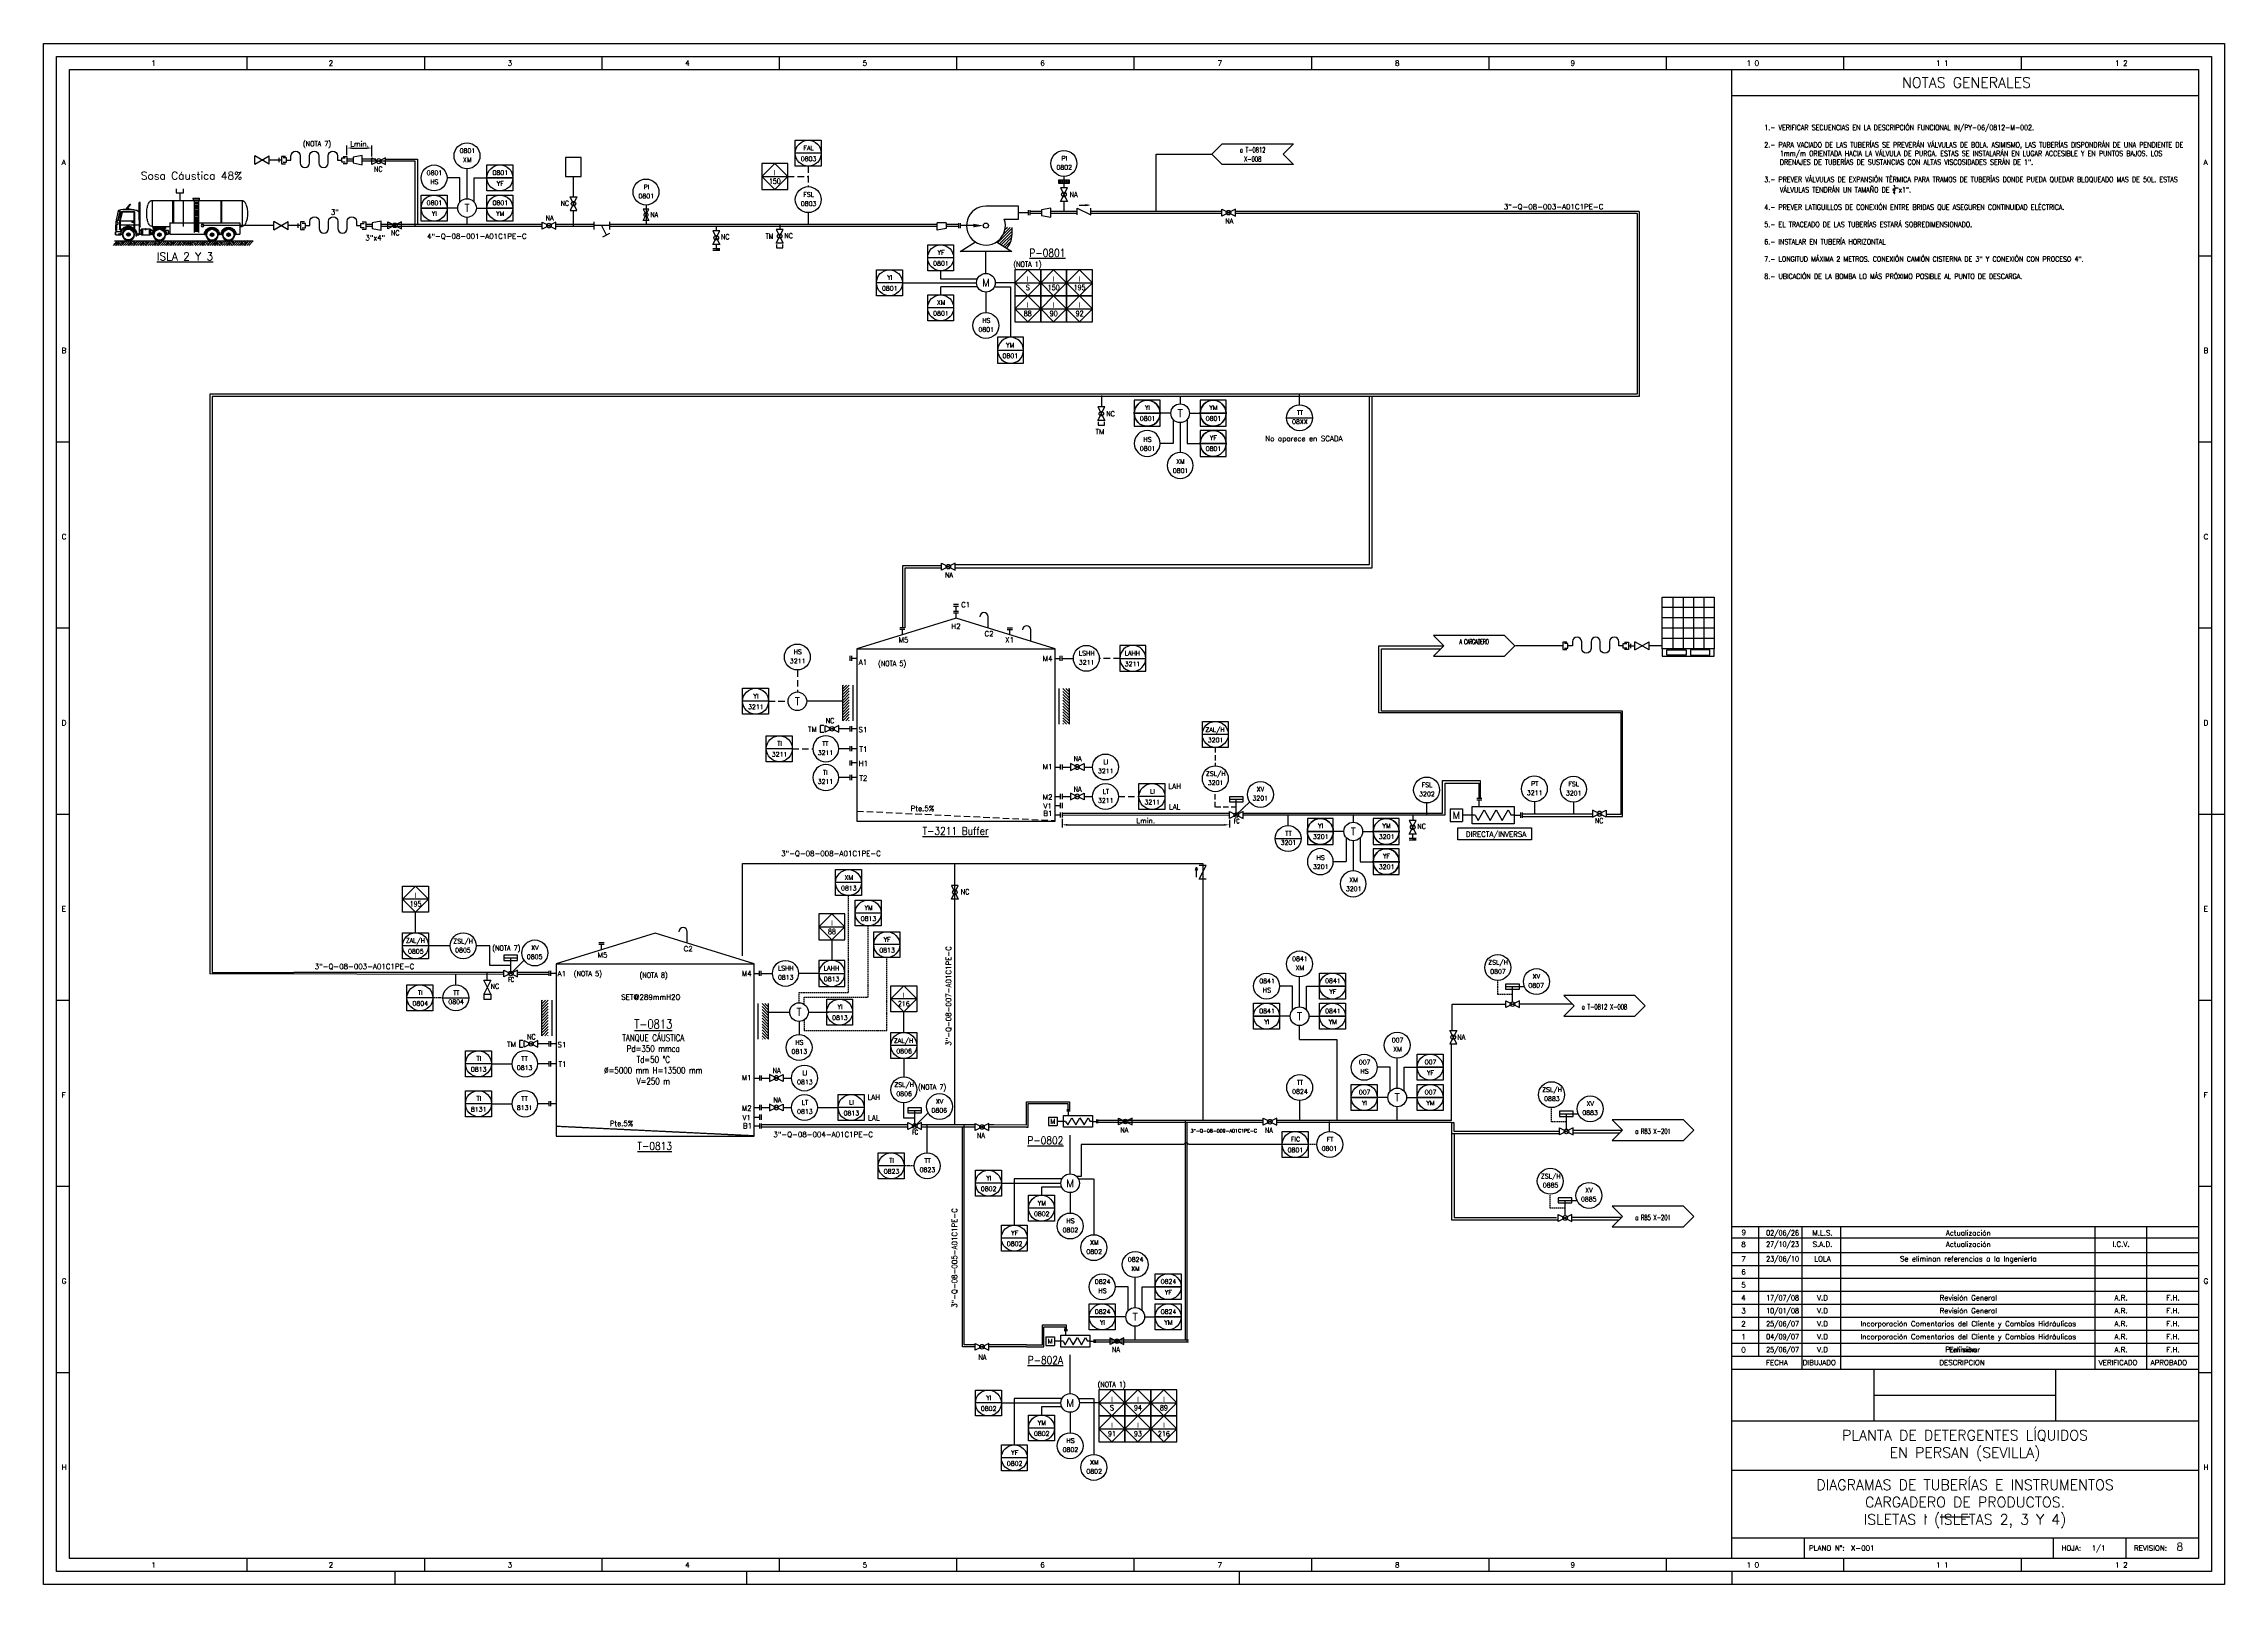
# Model space of a CAD drawing. Header units: millimetres. Extents: x 2166 to 3935, y 3919 to 4513.
# Drawn here: x 3094 to 3935, y 3919 to 4513 of the extents above; entities that cross this region are included whole.
import ezdxf
from ezdxf.enums import TextEntityAlignment as Align

# ---------------------------------------------------------------- set-up
doc = ezdxf.new("R2010")
doc.units = ezdxf.units.MM
doc.linetypes.add('RAYITAS', pattern=[0.375, 0.25, -0.125])
doc.linetypes.add('TRAZOS', pattern=[0.75, 0.5, -0.25])
doc.layers.add('-FNX_TUBERÍA', color=1, linetype='TRAZOS', true_color=0xff0000)
doc.layers.add('TUBERÍA3', color=1, linetype='Continuous', true_color=0xff0000)
for name, color, linetype in [('CAJETIN', 1, 'Continuous'), ('CARGACAMIONES', 7, 'Continuous'), ('COTAS', 4, 'Continuous'), ('EQUIPOS', 5, 'Continuous'), ('EQUIPOS 02', 1, 'Continuous'), ('FORMATO', 7, 'Continuous'), ('INSTRUMENTOS', 1, 'Continuous'), ('TEX', 7, 'Continuous'), ('TEX EQUIPOS', 6, 'Continuous'), ('TEXTO-INSTRUMENTACION', 7, 'Continuous'), ('TEXTO-VALVULAS Y ACCESORIOS', 7, 'Continuous'), ('TUBERIA', 5, 'Continuous'), ('TUBERÍA2', 1, 'TRAZOS'), ('VALVULAS Y ACCESORIOS', 1, 'Continuous')]:
    doc.layers.add(name, color=color, linetype=linetype)
doc.styles.add('PY', font='ROMANS.shx')
doc.styles.add('PY1', font='ROMANS.shx', dxfattribs={"width": 0.8})
doc.styles.add('PY3', font='ROMANS.shx', dxfattribs={"width": 0.6})
doc.styles.add('TXT', font='txt')
doc.linetypes.add('SEÑAL_MECANICA2', pattern='A,4.411183,["o",PY,S=4.130212,R=360,X=0,Y=-1.374288],0.588817,-0.374158,["",PY,S=2,R=360,X=0,Y=-0.688262],-2.183682', length=7.55784)
doc.dimstyles.new('1-5', dxfattribs={"dimtxt": 2, "dimasz": 2, "dimexe": 1, "dimexo": 0.5, "dimgap": 0.6, "dimtad": 1, "dimdec": 0, "dimlfac": 5, "dimzin": 0, "dimdsep": 46, "dimtxsty": 'PY', "dimcen": 0.7, "dimclrd": 4, "dimclre": 4, "dimclrt": 7, "dimazin": 0, "dimtfac": 1, "dimtdec": 0, "dimtofl": 0, "dimtmove": 0, "dimatfit": 3, "dimfxl": 1, "dimtolj": 1, "dimtzin": 0, "dimarcsym": 0})

# ---------------------------------------------------------------- blocks, each defined once
blk = doc.blocks.new('CAMION CISTERNA ALZ')
at = {"layer": 'CAJETIN', "color": 4, "linetype": 'RAYITAS'}
blk.add_line((38.6, 22.2), (38.6, 7.9), dxfattribs=at)
at = {"layer": 'CARGACAMIONES', "color": 4, "linetype": 'ByBlock'}
for p, q in [((55.7, 22.2), (6.1, 22.2)), ((6.1, 22.2), (6.1, 7.9)), ((17.4, 22.2), (17.4, 9.9)), ((17.8, 22.2), (17.8, 9.9)), ((33.2, 23.6), (29.5, 23.6)), ((29.5, 23.1), (29.5, 23.6)), ((33.2, 23.4), (29.5, 23.4)), ((33.2, 23.1), (29.5, 23.1)), ((29.7, 23.1), (29.7, 22.2)), ((30.1, 22.1), (30.1, 4.6)), ((32.5, 21.4), (30.1, 21.4)), ((32.5, 20.7), (30.1, 20.7)), ((32.5, 19.9), (30.1, 19.9)), ((32.5, 19.1), (30.1, 19.1)), ((32.5, 18.3), (30.1, 18.3)), ((32.5, 17.6), (30.1, 17.6)), ((32.5, 16.8), (30.1, 16.8)), ((32.5, 16), (30.1, 16)), ((32.5, 15.3), (30.1, 15.3)), ((32.5, 14.5), (30.1, 14.5)), ((32.5, 13.7), (30.1, 13.7)), ((32.5, 12.9), (30.1, 12.9)), ((32.5, 12.2), (30.1, 12.2)), ((32.5, 22.1), (32.5, 4.6)), ((32.9, 22.2), (32.9, 23.1)), ((33.2, 23.6), (33.2, 23.1)), ((43.9, 22.2), (43.9, 9.9)), ((44.4, 22.2), (44.4, 9.9)), ((55.7, 22.2), (55.7, 7.9)), ((62.2, 7.7), (62.2, 21.1)), ((62.2, 21.1), (62.8, 21.1)), ((62.8, 14.9), (62.8, 21.1)), ((62.8, 15), (62.8, 3.6)), ((62.8, 14.3), (63.2, 14.3)), ((62.8, 13.9), (63.2, 13.9)), ((62.8, 13.5), (63.2, 13.5)), ((62.8, 13.1), (63.2, 13.1)), ((62.8, 12.7), (63.2, 12.7)), ((62.8, 12.3), (63.2, 12.3)), ((65.4, 16), (65.4, 6.7)), ((71.8, 16.4), (65.8, 16.4)), ((65.8, 15.8), (65.8, 7)), ((71.8, 16), (66, 16)), ((67.5, 20.2), (69.7, 17.5)), ((67.8, 20.2), (67.5, 20.2)), ((70, 17.5), (67.8, 20.2)), ((69.1, 18.2), (68.1, 17.5)), ((72.2, 15.7), (73.2, 11.2)), ((72.6, 15.8), (73.1, 13.6)), ((73.1, 13.4), (73.1, 15.4)), ((73.1, 15.4), (73.4, 15.4)), ((73.4, 13.4), (73.1, 13.4)), ((73.1, 13.4), (73.6, 11.2)), ((73.2, 15.4), (73.2, 16.2)), ((73.4, 15.4), (73.2, 16.1)), ((73.2, 13.4), (73.2, 12.6)), ((73.2, 12.6), (73.6, 12.6)), ((73.5, 15.2), (73.3, 16.1)), ((73.4, 15.4), (73.4, 13.4)), ((74.2, 16.5), (73.5, 16.5)), ((74.2, 16.4), (73.5, 16.4)), ((74.3, 11.5), (73.7, 14.2)), ((74.2, 11.5), (73.7, 13.9)), ((75.4, 10.4), (74.1, 16.7)), ((7.4, 7.9), (6.1, 7.9)), ((7.1, 4.4), (7.1, 5.1)), ((7.1, 5.1), (7.4, 5.1)), ((7.4, 4.4), (7.1, 4.4)), ((45.8, 9.9), (7.4, 9.9)), ((7.4, 9.9), (7.4, 3.7)), ((9.5, 3.7), (7.4, 3.7)), ((9.5, 3.3), (9.9, 3.3)), ((17.3, 3.3), (17.7, 3.3)), ((18.2, 3.7), (17.7, 3.7)), ((18.6, 3.7), (17.8, 3.7)), ((18.5, 3.3), (18.9, 3.3)), ((26.4, 3.3), (26.8, 3.3)), ((45.8, 3.7), (26.8, 3.7)), ((32.5, 11.4), (30.1, 11.4)), ((32.5, 10.6), (30.1, 10.6)), ((32.5, 9.8), (30.1, 9.8)), ((32.5, 9.1), (30.1, 9.1)), ((32.5, 8.3), (30.1, 8.3)), ((32.5, 7.5), (30.1, 7.5)), ((32.5, 6.8), (30.1, 6.8)), ((32.5, 6), (30.1, 6)), ((32.5, 5.3), (30.1, 5.3)), ((45.8, 9.9), (45.8, 3.7)), ((55.7, 7.9), (45.8, 7.9)), ((46.7, 5), (45.8, 5)), ((46.7, 4.1), (45.8, 4.1)), ((46.7, 3.7), (46.7, 5.8)), ((46.7, 5.8), (48.3, 5.8)), ((47.5, 3.7), (46.7, 3.7)), ((47.5, 3.3), (47.9, 3.3)), ((48.2, 7.8), (48.2, 7.5)), ((55, 7.8), (48.2, 7.8)), ((48.2, 7.5), (51, 7.5)), ((50.2, 7.3), (48.2, 7.3)), ((48.2, 7.3), (48.2, 6.9)), ((48.2, 6.9), (49.4, 6.9)), ((48.4, 6.9), (48.9, 6.5)), ((48.7, 7.8), (48.7, 7.9)), ((49.3, 7.5), (49.3, 7.3)), ((52.3, 7.5), (55, 7.5)), ((55, 7.3), (53.1, 7.3)), ((53.9, 7.5), (53.9, 7.3)), ((53.9, 6.9), (55, 6.9)), ((54.8, 6.9), (54.3, 6.5)), ((54.5, 7.8), (54.5, 7.9)), ((55, 7.5), (55, 7.8)), ((55, 6.9), (55, 7.3)), ((55, 5.8), (56.3, 5.8)), ((55.4, 3.3), (55.8, 3.3)), ((56.3, 3.7), (55.8, 3.7)), ((56.3, 3.7), (56.3, 6.1)), ((56.7, 6.5), (59, 6.5)), ((61.4, 3.3), (56.7, 3.3)), ((57, 6.5), (57, 3.3)), ((57.2, 6.5), (57.2, 3.3)), ((59, 6.5), (59, 6.2)), ((59.4, 6.5), (61.4, 6.5)), ((59.4, 6.5), (59.4, 6.2)), ((60.9, 6.5), (60.9, 3.3)), ((61.1, 6.5), (61.1, 3.3)), ((61.8, 6.1), (61.8, 3.7)), ((61.8, 5.8), (62.8, 5.8)), ((62.8, 3.7), (61.8, 3.7)), ((62.8, 7.4), (62.6, 7.4)), ((62.8, 11.9), (63.2, 11.9)), ((62.8, 11.5), (63.2, 11.5)), ((65.4, 8.8), (62.8, 8.8)), ((63, 3.6), (63, 3.9)), ((63, 3.6), (64, 3.6)), ((64.1, 3.4), (63, 3.4)), ((64, 3.6), (64, 3.9)), ((64.1, 2.7), (64.1, 3.4)), ((64.6, 2.7), (64.1, 2.7)), ((64.6, 3.4), (64.6, 2.7)), ((73.2, 11.1), (65.8, 11.1)), ((73.2, 8.8), (65.8, 8.8)), ((66.1, 10.3), (66.1, 10.5)), ((66.1, 10.5), (66.5, 10.5)), ((66.8, 10.3), (66.1, 10.3)), ((66.8, 10.5), (66.8, 10.3)), ((73.4, 6.2), (72.5, 6.2)), ((72.7, 5.4), (72.7, 6)), ((72.7, 3.5), (72.7, 4.7)), ((72.9, 4.9), (75.6, 4.9)), ((72.9, 3.5), (72.9, 3.9)), ((72.9, 3.5), (74, 3.5)), ((75.6, 3.3), (72.9, 3.3)), ((73.2, 11.2), (73.2, 6.2)), ((73.6, 11.2), (73.6, 6.4)), ((74, 3.5), (74, 3.9)), ((74.5, 10.1), (74.5, 9.2)), ((74.6, 10.3), (74.6, 9.1)), ((75.3, 11.2), (74.7, 11.2)), ((75.3, 11.1), (74.7, 11.1)), ((75.4, 10.4), (74.7, 10.4)), ((74.7, 9), (75.4, 9)), ((75.4, 8.9), (75.2, 8.9)), ((75.4, 8.7), (75.2, 8.7)), ((75.4, 5.8), (75.2, 5.8)), ((75.3, 8.7), (75.3, 5.8)), ((75.4, 4.9), (75.4, 10.4)), ((75.4, 8.6), (75.5, 8.6)), ((75.5, 5.9), (75.4, 5.9)), ((75.5, 8.6), (75.5, 5.9)), ((75.6, 8.6), (75.5, 8.6)), ((75.5, 5.9), (75.6, 5.9)), ((75.6, 5.9), (75.6, 8.6)), ((75.8, 4.7), (75.8, 3.5)), ((75.8, 4.5), (76, 4.5)), ((76, 3.7), (75.8, 3.7)), ((76, 4.5), (76, 3.7))]:
    blk.add_line(p, q, dxfattribs=at)
at = {"layer": 'CARGACAMIONES', "color": 4}
for p, q in [((76.4, 0), (0, 0)), ((2.3, -2.5), (0, 0)), ((37.4, -1.2), (38.6, 0)), ((38, -1.8), (39.7, 0)), ((42, -2.5), (39.7, 0)), ((43.1, -2.5), (40.8, 0)), ((44.2, -2.5), (42, 0)), ((45.4, -2.5), (43.1, 0)), ((43.7, -0.6), (44.2, 0)), ((44.2, -1.2), (45.4, 0)), ((44.8, -1.8), (46.5, 0)), ((48.8, -2.5), (46.5, 0)), ((49.9, -2.5), (47.6, 0)), ((3.4, -2.5), (1.1, 0)), ((4.5, -2.5), (2.3, 0)), ((2.8, -0.6), (3.4, 0)), ((3.4, -1.2), (4.5, 0)), ((4, -1.8), (5.7, 0)), ((4.5, -2.5), (6.2, -0.6)), ((5.6, -2.5), (6.8, -1.2)), ((8, -2.5), (5.7, 0)), ((6.7, -2.5), (7.3, -1.8)), ((9.1, -2.5), (6.8, 0)), ((10.2, -2.5), (7.9, 0)), ((11.3, -2.5), (9, 0)), ((10.2, -1.2), (11.3, 0)), ((10.7, -1.8), (12.4, 0)), ((11.3, -2.5), (13, -0.6)), ((14.7, -2.5), (12.4, 0)), ((12.4, -2.5), (13.6, -1.2)), ((13.5, -2.5), (14.1, -1.8)), ((15.9, -2.5), (13.6, 0)), ((17, -2.5), (14.7, 0)), ((18.1, -2.5), (15.8, 0)), ((16.4, -0.6), (17, 0)), ((17, -1.2), (18.1, 0)), ((17.5, -1.9), (19.2, 0)), ((18.1, -2.5), (19.8, -0.6)), ((21.5, -2.5), (19.2, 0)), ((19.2, -2.5), (20.4, -1.2)), ((20.3, -2.5), (20.9, -1.8)), ((22.6, -2.5), (20.4, 0)), ((23.8, -2.5), (21.5, 0)), ((24.9, -2.5), (22.6, 0)), ((23.2, -0.9), (23.8, -0.3)), ((23.7, -1.2), (24.9, 0)), ((24.3, -1.9), (26, 0)), ((24.8, -2.5), (26.6, -0.6)), ((28.3, -2.5), (26, 0)), ((26, -2.5), (27.1, -1.2)), ((29.4, -2.5), (27.1, 0)), ((27.1, -2.5), (27.7, -1.8)), ((30.6, -2.5), (28.3, 0)), ((31.7, -2.5), (29.4, 0)), ((30, -0.8), (30.6, -0.1)), ((30.5, -1.2), (31.7, 0)), ((31.1, -1.9), (32.8, 0)), ((31.6, -2.5), (33.4, -0.6)), ((35.1, -2.5), (32.8, 0)), ((32.8, -2.5), (33.9, -1.2)), ((36.2, -2.5), (33.9, 0)), ((33.9, -2.5), (34.5, -1.8)), ((37.3, -2.5), (35.1, 0)), ((38.5, -2.5), (36.2, 0)), ((36.9, -0.8), (37.4, -0.1)), ((38.5, -2.5), (40.3, -0.6)), ((39.7, -2.5), (40.8, -1.2)), ((40.8, -2.5), (41.4, -1.8)), ((45.3, -2.5), (47, -0.6)), ((46.4, -2.5), (47.6, -1.2)), ((47.6, -2.5), (48.2, -1.8)), ((51, -2.5), (48.7, 0)), ((52.2, -2.5), (49.9, 0)), ((50.4, -0.6), (51, 0)), ((51, -1.2), (52.1, 0)), ((51.6, -1.8), (53.3, 0)), ((52.1, -2.5), (53.8, -0.6)), ((53.2, -2.5), (54.4, -1.2)), ((55.6, -2.5), (53.3, 0)), ((56.7, -2.5), (54.4, 0)), ((54.4, -2.5), (55, -1.8)), ((57.8, -2.5), (55.5, 0)), ((58.9, -2.5), (56.7, 0)), ((57.8, -1.2), (58.9, 0)), ((58.4, -1.8), (60.1, 0)), ((58.9, -2.5), (60.6, -0.6)), ((60, -2.5), (61.2, -1.2)), ((62.3, -2.5), (60.1, 0)), ((61.1, -2.5), (61.7, -1.8)), ((63.5, -2.5), (61.2, 0)), ((64.6, -2.5), (62.3, 0)), ((65.7, -2.5), (63.4, 0)), ((64, -0.6), (64.6, 0)), ((64.6, -1.2), (65.7, 0)), ((65.1, -1.9), (66.8, 0)), ((65.7, -2.5), (67.4, -0.6)), ((69.1, -2.5), (66.8, 0)), ((66.8, -2.5), (68, -1.2)), ((67.9, -2.5), (68.5, -1.8)), ((70.3, -2.5), (68, 0)), ((71.4, -2.5), (69.1, 0)), ((72.5, -2.5), (70.2, 0)), ((70.8, -0.9), (71.4, -0.3)), ((71.4, -1.2), (72.5, 0)), ((71.9, -1.9), (73.6, 0)), ((72.5, -2.5), (74.2, -0.6)), ((75.9, -2.5), (73.6, 0)), ((73.6, -2.5), (74.8, -1.2)), ((74.7, -2.5), (75.3, -1.8)), ((77, -2.5), (74.8, 0))]:
    blk.add_line(p, q, dxfattribs=at)
at = {"layer": 'CARGACAMIONES', "color": 4, "linetype": 'ByBlock'}
for centre, radius in [((13.5, 3.4), 3.38), ((13.5, 3.4), 0.794), ((13, 3.4), 0.0993), ((13.1, 3.8), 0.0993), ((13.1, 3), 0.0993), ((13.5, 3.4), 0.397), ((13.5, 4), 0.0993), ((13.5, 2.8), 0.0993), ((14, 3.8), 0.0993), ((14, 3), 0.0993), ((14.1, 3.4), 0.0993), ((22.6, 3.4), 3.38), ((22.6, 3.4), 0.794), ((22, 3.4), 0.0993), ((22.2, 3.8), 0.0993), ((22.2, 3), 0.0993), ((22.6, 3.4), 0.397), ((22.6, 4), 0.0993), ((22.6, 2.8), 0.0993), ((23, 3.8), 0.0993), ((23, 3), 0.0993), ((23.2, 3.4), 0.0993), ((51.6, 3.4), 3.38), ((51.6, 3.4), 0.794), ((51, 3.4), 0.0993), ((51.2, 3.8), 0.0993), ((51.2, 3), 0.0993), ((51.6, 3.4), 0.397), ((51.6, 4), 0.0993), ((51.6, 2.8), 0.0993), ((52, 3.8), 0.0993), ((52, 3), 0.0993), ((52.2, 3.4), 0.0993), ((59.2, 6.5), 0.199), ((68.7, 3.5), 3.38), ((68.7, 3.5), 0.794), ((68.1, 3.5), 0.0993), ((68.3, 3.9), 0.0993), ((68.3, 3.1), 0.0993), ((68.7, 3.5), 0.397), ((68.7, 4.1), 0.0993), ((68.7, 2.9), 0.0993), ((69.1, 3.9), 0.0993), ((69.1, 3.1), 0.0993), ((69.3, 3.5), 0.0993)]:
    blk.add_circle(centre, radius, dxfattribs=at)
at = {"layer": 'CARGACAMIONES', "color": 4, "linetype": 'Continuous'}
blk.add_circle((27.9, 8.4), 0.718, dxfattribs=at)
at = {"layer": 'CARGACAMIONES', "color": 4, "linetype": 'ByBlock'}
for centre, radius, start, end in [((20.3, 15.1), 17.2, 170.2727, 180), ((20.3, 15.1), 17.2, 180, 189.7273), ((13.2, 16.3), 10, 157.5177, 170.2727), ((13.2, 13.9), 10, 189.7273, 202.4823), ((8.8, 18.2), 5.23, 135.0251, 157.5177), ((6.1, 20.9), 1.36, 90, 135.0251), ((55.7, 20.9), 1.36, 44.9749, 90), ((53, 18.2), 5.23, 22.4823, 44.9749), ((48.5, 16.3), 10, 9.7273, 22.4823), ((48.5, 13.9), 10, 337.5177, 350.2727), ((41.4, 15.1), 17.2, 360, 9.7273), ((41.4, 15.1), 17.2, 350.2727, 0), ((64.8, 15), 1.99, 90, 180), ((69.3, -2.4), 19.9, 77.0128, 102.9872), ((65.8, 16), 0.397, 90, 180), ((66, 15.8), 0.199, 90, 180), ((69.7, 17.7), 0.0993, 0, 180), ((69.7, 17.7), 0.0993, 180, 0), ((71.8, 15.6), 0.794, 11.9442, 90), ((71.8, 15.6), 0.397, 11.9442, 90), ((73.5, 16.2), 0.298, 90, 191.9761), ((73.5, 16.2), 0.199, 90, 191.9761), ((72.4, 14.4), 1.4, 315, 45), ((73.7, 16.6), 0.397, 11.9761, 90), ((8.8, 12), 5.23, 202.4823, 224.9749), ((6.1, 9.3), 1.36, 224.9749, 270), ((13.6, 3.4), 4.12, 358.6196, 181.3804), ((13.6, 3.4), 3.72, 358.4724, 181.5276), ((13.5, 3.4), 2.98, 90, 270), ((13.5, 3.4), 0.993, 90, 270), ((13.5, 3.4), 2.98, 270, 90), ((13.5, 3.4), 0.993, 270, 90), ((22.7, 3.4), 4.12, 358.6196, 181.3804), ((22.7, 3.4), 3.72, 358.4724, 181.5276), ((22.6, 3.4), 2.98, 90, 270), ((22.6, 3.4), 0.993, 90, 270), ((22.6, 3.4), 2.98, 270, 90), ((22.6, 3.4), 0.993, 270, 90), ((51.7, 3.4), 4.12, 358.6196, 181.3804), ((51.7, 3.4), 3.72, 358.4724, 181.5276), ((51.6, 3.4), 2.98, 90, 270), ((51.6, 3.4), 0.993, 90, 270), ((51.6, 3.4), 2.98, 270, 90), ((51.6, 3.4), 0.993, 270, 90), ((55.7, 9.3), 1.36, 270, 315.0251), ((56.7, 6.1), 0.397, 90, 180), ((56.7, 3.7), 0.397, 180, 270), ((53, 12), 5.23, 315.0251, 337.5177), ((59.2, 6.2), 0.199, 180, 0), ((61.4, 6.1), 0.397, 0, 90), ((61.4, 3.7), 0.397, 270, 0), ((62.6, 7.7), 0.397, 180, 270), ((63, 3.6), 0.199, 180, 270), ((63.5, 3.4), 0.674, 45, 135), ((68.7, 3.5), 4.62, 31.8706, 181.3804), ((68.7, 3.5), 4.12, 17.5788, 181.3804), ((68.7, 3.5), 2.98, 90, 270), ((68.7, 3.5), 0.993, 90, 270), ((68.7, 3.5), 2.98, 270, 90), ((68.7, 3.5), 0.993, 270, 90), ((72.7, 5.7), 0.298, 270, 90), ((72.9, 4.7), 0.199, 90, 180), ((72.9, 3.5), 0.199, 180, 270), ((68.7, 3.5), 4.62, 17.5788, 25.7368), ((73.5, 3.3), 0.843, 45, 135), ((73.4, 6.4), 0.199, 270, 0), ((74.7, 11.6), 0.497, 191.9761, 270), ((74.7, 11.6), 0.397, 191.9761, 270), ((74.7, 10.3), 0.0993, 90, 180), ((74.7, 9.1), 0.0993, 180, 270), ((75.6, 4.7), 0.199, 0, 90), ((75.6, 3.5), 0.199, 270, 0)]:
    blk.add_arc(centre, radius, start, end, dxfattribs=at)
at = {"layer": 'CARGACAMIONES', "color": 4}
for start, end in [(357.7085, 177.7085), (177.7085, 357.7085)]:
    blk.add_arc((74.8, -1.4), 0.0145, start, end, dxfattribs=at)
blk = doc.blocks.new('VALV GLOB-V')
at = {"layer": 'INSTRUMENTOS', "color": 1, "flags": 128}
blk.add_lwpolyline([(5.7, -1.43), (5.7, 1.43), (0, -1.43), (0, 1.43)], close=True, dxfattribs=at)
at = {"layer": 'INSTRUMENTOS', "color": 1}
blk.add_circle((2.85, 0), 0.95, dxfattribs=at)
at = {"layer": 'INSTRUMENTOS', "color": 7, "linetype": 'SEÑAL_MECANICA2', "style": 'PY'}
blk.add_attdef('REF.', text='', height=2, dxfattribs=at).set_placement((3, -3.37), align=Align.MIDDLE)
blk = doc.blocks.new('SEÑAL CIRCU MARCO')
at = {"color": 1, "linetype": 'Continuous', "ltscale": 0.5}
blk.add_line((5.7, 5.7), (-5.7, 5.7), dxfattribs=at)
at = {"color": 1, "flags": 128}
blk.add_lwpolyline([(5.7, 0), (-5.7, 0), (-5.7, 11.4), (5.7, 11.4)], close=True, dxfattribs=at)
at = {"color": 1}
blk.add_circle((0, 5.7), 5.7, dxfattribs=at)
at = {"style": 'PY'}
for tag, p in [('XXX', (0.18, 7.98)), ('YYY', (0.13, 3.24))]:
    blk.add_attdef(tag, text='', height=2, dxfattribs=at).set_placement(p, align=Align.MIDDLE)
blk = doc.blocks.new('SEÑAL CIR')
at = {"color": 1}
blk.add_circle((0, 5.7), 5.7, dxfattribs=at)
at = {"layer": 'INSTRUMENTOS', "linetype": 'Continuous', "style": 'PY', "flags": 4}
for p in [(0.13, 2.95), (0.18, 6.94)]:
    blk.add_attdef('---', text='', height=2, dxfattribs=at).set_placement(p, align=Align.CENTER)
blk = doc.blocks.new('REDUCCION')
at = {"color": 1}
for p, q in [((0, 2), (0, -2)), ((4, 1.25), (0, 2)), ((4, -1.25), (4, 1.25)), ((0, -2), (4, -1.25))]:
    blk.add_line(p, q, dxfattribs=at)
at = {"style": 'PY1', "width": 0.8}
blk.add_attdef('.', text='', height=2, dxfattribs=at).set_placement((2, -3.65), align=Align.MIDDLE)
blk = doc.blocks.new('FLECHA')
at = {"color": 1}
blk.add_solid([(-0.9, -5), (0.9, -5), (0, 0)], dxfattribs=at)
blk = doc.blocks.new('DIAFRAGMA')
at = {"layer": 'INSTRUMENTOS', "color": 1, "ltscale": 0.1, "flags": 128}
blk.add_lwpolyline([(0, -2.25), (0, 2.25), (1.5, 2.25), (1.5, -2.25)], close=True, dxfattribs=at)
blk.add_lwpolyline([(0.46, -2.25), (1.12, -1.86), (0.38, -1.43), (1.12, -1), (0.38, -0.56), (1.12, -0.13), (0.38, 0.3), (1.12, 0.73), (0.38, 1.17), (1.12, 1.6), (0.38, 2.03), (0.75, 2.25)], dxfattribs=at)
blk = doc.blocks.new('SECUENCIA PROGRAMADA EN SISTEMA DE CONTROL PLC')
at = {"layer": 'INSTRUMENTOS'}
blk.add_line((-5, 5), (5, 5), dxfattribs=at)
at = {"layer": 'INSTRUMENTOS', "flags": 128}
for points in [[(0, 0), (-5, 5), (0, 10), (5, 5)], [(-5, 0), (5, 0), (5, 10), (-5, 10)]]:
    blk.add_lwpolyline(points, close=True, dxfattribs=at)
at = {"layer": 'TEXTO-INSTRUMENTACION', "linetype": 'Continuous', "style": 'PY1', "width": 0.8}
for tag, p in [('XXX', (0.01, 6.43)), ('YYY', (0.01, 3.17))]:
    blk.add_attdef(tag, text='', height=2, dxfattribs=at).set_placement(p, align=Align.MIDDLE_CENTER)
blk = doc.blocks.new('VALVULA RETENCION')
at = {"layer": 'VALVULAS Y ACCESORIOS'}
blk.add_line((0.79, 2.4), (3.43, 2.4), dxfattribs=at)
at = {"layer": 'VALVULAS Y ACCESORIOS', "flags": 128}
blk.add_lwpolyline([(0, -1.33), (0, 1.33), (5.33, -1.33), (5.33, 1.33)], dxfattribs=at)
blk.add_lwpolyline([(4.65, 2.4), (3.43, 2.14), (3.43, 2.66)], close=True, dxfattribs=at)
at = {"layer": 'TEXTO-VALVULAS Y ACCESORIOS', "linetype": 'SEÑAL_MECANICA2', "style": 'PY1', "width": 0.8}
blk.add_attdef('REF.', text='', height=2, dxfattribs=at).set_placement((2.94, -3.07), align=Align.MIDDLE)
blk = doc.blocks.new('MANG-VAL')
at = {"layer": 'INSTRUMENTOS', "color": 1}
for p, q in [((0, 1.5), (0, -1.5)), ((6, 0), (0, 0)), ((3, 0), (4.8, -3.6)), ((6, 1.5), (6, -1.5)), ((3.46, -4.27), (6.14, -2.93))]:
    blk.add_line(p, q, dxfattribs=at)
blk = doc.blocks.new('BANDERA DE FLUJO')
at = {"layer": 'TEX', "color": 1, "ltscale": 0.1, "flags": 128}
blk.add_lwpolyline([(-4, 4), (-31.46, 4), (-27.46, 0), (-31.46, -4), (-4, -4), (0, 0)], close=True, dxfattribs=at)
at = {"layer": 'TEX', "style": 'PY1', "width": 0.8}
for tag, p in [('ETIQUETA-LINEA-1', (-15.73, 0.61)), ('ETIQUETA-LINEA-2', (-15.73, -2.91))]:
    blk.add_attdef(tag, text='', height=2, dxfattribs=at).set_placement(p, align=Align.CENTER)
blk = doc.blocks.new('*D36')
at = {"layer": 'COTAS', "color": 4, "lineweight": -2, "transparency": 16777216}
for p, q in [((3210.99, 4470.2), (3210.99, 4473.93)), ((3212.99, 4472.93), (3218.63, 4472.93)), ((3220.63, 4469.71), (3220.63, 4473.93))]:
    blk.add_line(p, q, dxfattribs=at)
at = {"layer": 'COTAS', "color": 4, "transparency": 16777216}
for points in [[(3212.99, 4473.27), (3212.99, 4472.6), (3210.99, 4472.93)], [(3218.63, 4473.27), (3218.63, 4472.6), (3220.63, 4472.93)]]:
    blk.add_solid(points, dxfattribs=at)
at = {"layer": 'Defpoints', "color": 0, "transparency": 16777216}
for p in [(3210.99, 4469.7), (3220.63, 4472.93), (3220.63, 4469.21)]:
    blk.add_point(p, dxfattribs=at)
at = {"layer": 'COTAS', "color": 7, "transparency": 16777216, "insert": (3215.81, 4474.53), "char_height": 2, "attachment_point": 5, "style": 'PY'}
blk.add_mtext('\\A1;Lmin.', dxfattribs=at)
blk = doc.blocks.new('VALV TIPO COMPUERTA')
at = {"layer": 'VALVULAS Y ACCESORIOS', "flags": 128}
blk.add_lwpolyline([(0, -1.33), (0, 1.33), (5.33, -1.33), (5.33, 1.33)], close=True, dxfattribs=at)
at = {"layer": 'TEXTO-VALVULAS Y ACCESORIOS', "linetype": 'SEÑAL_MECANICA2', "style": 'PY1', "width": 0.8}
blk.add_attdef('REF.', text='', height=2, dxfattribs=at).set_placement((2.94, -3.07), align=Align.MIDDLE)
blk = doc.blocks.new('TAPA ROSCADA S.W.')
at = {"layer": 'VALVULAS Y ACCESORIOS', "ltscale": 0.1}
for p, q in [((-0.75, 1), (0.75, 1)), ((0.75, 1), (0.75, -1)), ((-0.75, -1), (0.75, -1))]:
    blk.add_line(p, q, dxfattribs=at)
blk = doc.blocks.new('MARCO-A1')
at = {"layer": 'FORMATO', "color": 5}
for p, q in [((78.42, 589), (78.42, 584)), ((146.83, 589), (146.83, 584)), ((215.25, 589), (215.25, 584)), ((283.67, 589), (283.67, 584)), ((352.08, 589), (352.08, 584)), ((420.5, 589), (420.5, 584)), ((488.92, 589), (488.92, 584)), ((557.33, 589), (557.33, 584)), ((625.75, 589), (625.75, 584)), ((694.17, 589), (694.17, 584)), ((762.58, 589), (762.58, 584)), ((5, 512.25), (10, 512.25)), ((831, 512.25), (836, 512.25)), ((5, 440.5), (10, 440.5)), ((831, 440.5), (836, 440.5)), ((5, 368.75), (10, 368.75)), ((831, 368.75), (836, 368.75)), ((5, 297), (10, 297)), ((831, 297), (836, 297)), ((5, 225.25), (10, 225.25)), ((831, 225.25), (836, 225.25)), ((5, 153.5), (10, 153.5)), ((831, 153.5), (836, 153.5)), ((5, 81.75), (10, 81.75)), ((831, 81.75), (836, 81.75)), ((78.42, 10), (78.42, 5)), ((146.83, 10), (146.83, 5)), ((215.25, 10), (215.25, 5)), ((283.67, 10), (283.67, 5)), ((352.08, 10), (352.08, 5)), ((420.5, 10), (420.5, 5)), ((488.92, 10), (488.92, 5)), ((557.33, 10), (557.33, 5)), ((625.75, 10), (625.75, 5)), ((694.17, 10), (694.17, 5)), ((762.58, 10), (762.58, 5))]:
    blk.add_line(p, q, dxfattribs=at)
at = {"layer": 'FORMATO', "color": 1, "linetype": 'Continuous'}
for p, q in [((836, 297), (841, 297)), ((135.5, 5), (135.5, 0)), ((271, 5), (271, 0)), ((461, 5), (461, 0)), ((651, 5), (651, 0))]:
    blk.add_line(p, q, dxfattribs=at)
at = {"layer": 'FORMATO', "color": 1}
blk.add_lwpolyline([(0, 594), (841, 594), (841, 0), (0, 0)], close=True, dxfattribs=at)
at = {"layer": 'FORMATO', "color": 5}
blk.add_lwpolyline([(5, 589), (836, 589), (836, 5), (5, 5)], close=True, dxfattribs=at)
at = {"layer": 'FORMATO', "color": 8, "linetype": 'Continuous'}
blk.add_lwpolyline([(10, 584), (831, 584), (831, 10), (10, 10)], close=True, dxfattribs=at)
at = {"layer": 'FORMATO', "color": 1, "style": 'PY'}
for s, p in [('1', (41.52, 585.5)), ('2', (109.93, 585.5)), ('3', (178.99, 585.5)), ('4', (247.4, 585.5)), ('5', (315.82, 585.5)), ('6', (384.34, 585.5)), ('7', (452.75, 585.5)), ('8', (521.17, 585.5)), ('9', (588.85, 585.5)), ('1 0', (656.77, 585.5)), ('1 1', (729.83, 585.5)), ('1 2', (798.88, 585.5)), ('A', (7, 547.25)), ('A', (833, 547.25)), ('B', (7, 474.67)), ('B', (833, 474.67)), ('C', (7, 402.92)), ('C', (833, 402.92)), ('D', (7, 331.17)), ('D', (833, 331.17)), ('E', (7, 259.42)), ('E', (833, 259.42)), ('F', (7, 187.67)), ('F', (833, 187.67)), ('G', (7, 115.92)), ('G', (833, 115.92)), ('H', (7, 44.17)), ('H', (833, 44.17)), ('1', (41.52, 6.5)), ('2', (109.93, 6.5)), ('3', (178.99, 6.5)), ('4', (247.4, 6.5)), ('5', (315.82, 6.5)), ('6', (384.34, 6.5)), ('7', (452.75, 6.5)), ('8', (521.17, 6.5)), ('9', (588.85, 6.5)), ('1 0', (656.77, 6.5)), ('1 1', (729.83, 6.5)), ('1 2', (798.88, 6.5))]:
    blk.add_text(s, height=2, dxfattribs=at).set_placement(p)
blk = doc.blocks.new('*D81')
at = {"layer": 'COTAS', "color": 4, "lineweight": -2}
for p, q in [((3486.74, 4214.32), (3486.74, 4211.01)), ((3551.28, 4213.98), (3551.28, 4211.01)), ((3488.74, 4212.01), (3549.28, 4212.01))]:
    blk.add_line(p, q, dxfattribs=at)
at = {"layer": 'COTAS', "color": 4}
for points in [[(3488.74, 4212.35), (3488.74, 4211.68), (3486.74, 4212.01)], [(3549.28, 4211.68), (3549.28, 4212.35), (3551.28, 4212.01)]]:
    blk.add_solid(points, dxfattribs=at)
at = {"layer": 'Defpoints', "color": 0}
for p in [(3486.74, 4214.82), (3551.28, 4214.48), (3551.28, 4212.01)]:
    blk.add_point(p, dxfattribs=at)
at = {"layer": 'COTAS', "color": 7, "insert": (3519.01, 4213.61), "char_height": 2, "attachment_point": 5, "style": 'PY'}
blk.add_mtext('\\A1;Lmin.', dxfattribs=at)
blk = doc.blocks.new('BOMBA VOLUMETRICA')
at = {"layer": 'EQUIPOS', "linetype": 'Continuous'}
for p, q in [((-11.27, -4.05), (-11.27, -8.85)), ((-11.27, -4.05), (-6.47, -4.05)), ((-6.47, -4.05), (-6.47, -8.85)), ((-1.61, -6.45), (-6.47, -6.45)), ((-1.61, -6.45), (-0.45, -8.45)), ((-0.45, -8.45), (1.86, -4.45)), ((0, -3.12), (0, -0.67)), ((1.86, -4.45), (4.17, -8.45)), ((4.17, -8.45), (6.48, -4.45)), ((6.48, -4.45), (8.79, -8.45)), ((8.79, -8.45), (11.1, -4.45)), ((11.1, -4.45), (12.25, -6.45)), ((13.52, -6.45), (12.25, -6.45)), ((13.52, -6.45), (15.97, -6.45)), ((-11.27, -8.85), (-6.47, -8.85))]:
    blk.add_line(p, q, dxfattribs=at)
at = {"layer": 'EQUIPOS', "linetype": 'Continuous', "flags": 128}
blk.add_lwpolyline([(-2.78, -3.12), (13.52, -3.12), (13.52, -9.79), (-2.78, -9.79)], close=True, dxfattribs=at)
at = {"layer": 'VALVULAS Y ACCESORIOS', "ltscale": 0.1}
for p, q in [((1, 0), (-1, 0)), ((1, -0.67), (-1, -0.67)), ((15.97, -7.45), (15.97, -5.45)), ((16.64, -7.45), (16.64, -5.45))]:
    blk.add_line(p, q, dxfattribs=at)
at = {"layer": 'EQUIPOS 02', "style": 'PY'}
blk.add_text('M', height=2.8, dxfattribs=at).set_placement((-8.87, -6.45), align=Align.MIDDLE)
at = {"layer": 'TEX EQUIPOS', "linetype": 'Continuous', "style": 'PY1', "width": 0.8}
blk.add_attdef('REF_EQUIPO', text='', height=3, dxfattribs=at).set_placement((2.35, -13.59), align=Align.MIDDLE_CENTER)

msp = doc.modelspace()

# ---------------------------------------------------------------- hatches: boundary and pattern name
at = {"layer": 'EQUIPOS'}
h = msp.add_hatch(dxfattribs=at)
h.set_pattern_fill('ANSI31', color=4, scale=0.25, style=0)
h.set_pattern_definition([(45, (2411.1459, 5488.1547), (-0.561266, 0.561266), [])])
h.paths.add_polyline_path([(3467.38, 4439.39), (3467.38, 4442.32), (3464.88, 4442.5, -0.236498), (3461.45, 4436.72), (3465.35, 4434.31, 0.193128)])
h = msp.add_hatch(dxfattribs=at)
h.set_pattern_fill('ANSI31', color=4, scale=0.25, style=0)
h.set_pattern_definition([(45, (2169.7626, 5055.9998), (-0.561266, 0.561266), [])])
h.paths.add_polyline_path([(3402.17, 4252.15), (3404.67, 4252.15), (3404.67, 4265.89), (3402.17, 4265.89)])
h = msp.add_hatch(dxfattribs=at)
h.set_pattern_fill('ANSI31', color=4, scale=0.25, style=0)
h.set_pattern_definition([(135, (4721.9948, 5054.6708), (0.561266, 0.561266), [])])
h.paths.add_polyline_path([(3489.59, 4250.82), (3487.09, 4250.82), (3487.09, 4264.57), (3489.59, 4264.57)])
h = msp.add_hatch(dxfattribs=at)
h.set_pattern_fill('ANSI31', color=4, scale=0.25, style=0)
h.set_pattern_definition([(45, (2053.7234, 4934.5511), (-0.561266, 0.561266), [])])
h.paths.add_polyline_path([(3286.13, 4130.7), (3288.63, 4130.7), (3288.63, 4144.45), (3286.13, 4144.45)])
h = msp.add_hatch(dxfattribs=at)
h.set_pattern_fill('ANSI31', color=4, scale=0.25, style=0)
h.set_pattern_definition([(135, (4605.9556, 4933.2221), (0.561266, 0.561266), [])])
h.paths.add_polyline_path([(3373.55, 4129.37), (3371.05, 4129.37), (3371.05, 4143.12), (3373.55, 4143.12)])

# ---------------------------------------------------------------- linework, layer by layer
at = {"layer": '-FNX_TUBERÍA'}
for points in [[(3387.27, 4147.41), (3404.4, 4147.41), (3404.4, 4184.74)], [(3387.27, 4142.85), (3387.27, 4145.64), (3412, 4145.64), (3412, 4173.02)], [(3387.27, 4136.8), (3387.27, 4132.72), (3419.17, 4132.72), (3419.17, 4160.82)], [(3385.36, 4143.42), (3385.36, 4147.41), (3387.27, 4147.41)], [(3247.98, 4145.32), (3244.13, 4145.33)], [(3584.96, 4088.8), (3581.59, 4088.8)], [(3429.73, 4080.58), (3425.88, 4080.58)]]:
    msp.add_lwpolyline(points, dxfattribs=at)
at = {"color": 1}
for p, q in [((3180.96, 4466.71), (3175.45, 4469.89)), ((3175.45, 4466.71), (3180.96, 4469.89)), ((3175.45, 4466.71), (3175.45, 4469.89)), ((3180.96, 4466.71), (3180.96, 4469.89)), ((3185.74, 4468.28), (3180.96, 4468.28)), ((3184.82, 4467.45), (3184.82, 4469.12)), ((3487.48, 4462.02), (3487.48, 4460.66)), ((3487.48, 4459.31), (3487.48, 4457.64)), ((3146.52, 4455.69), (3146.52, 4452.72)), ((3326.31, 4450.98), (3326.31, 4443.44)), ((3487.48, 4452.37), (3487.48, 4448.47)), ((3182.77, 4443.04), (3155.23, 4443.04)), ((3188.28, 4441.45), (3182.77, 4444.63)), ((3182.77, 4441.45), (3188.28, 4444.63)), ((3182.77, 4441.45), (3182.77, 4444.63)), ((3188.28, 4441.45), (3188.28, 4444.63)), ((3193.05, 4443.03), (3188.28, 4443.03)), ((3192.13, 4442.19), (3192.13, 4443.86)), ((3353.4, 4442.85), (3353.4, 4441)), ((3377.86, 4443.44), (3377.86, 4441.58)), ((3388.89, 4448.05), (3388.89, 4447.82)), ((3388.89, 4447.82), (3388.89, 4443.44)), ((3438.57, 4441.28), (3438.57, 4444.13)), ((3442.07, 4444.13), (3438.57, 4444.13)), ((3442.07, 4441.94), (3438.57, 4441.28)), ((3442.07, 4444.13), (3442.07, 4441.94)), ((3354.72, 4434.08), (3352.02, 4434.08)), ((3354.75, 4433.39), (3352.05, 4433.39)), ((3353.38, 4435.71), (3353.38, 4434.08)), ((3353.38, 4434.08), (3354.72, 4434.08)), ((3457.4, 4424.59), (3457.4, 4433.04)), ((3501.92, 4377.57), (3501.92, 4373.18)), ((3578.36, 4373.97), (3578.36, 4377.98)), ((3573.36, 4368.97), (3583.36, 4368.97)), ((3705.16, 4281.02), (3707.55, 4281.02)), ((3706.08, 4280.19), (3706.08, 4281.86)), ((3713.16, 4279.43), (3707.65, 4282.61)), ((3707.65, 4279.43), (3713.16, 4282.61)), ((3707.65, 4279.43), (3707.65, 4282.61)), ((3717.83, 4281.01), (3713.06, 4281.01)), ((3713.16, 4279.43), (3713.16, 4282.61)), ((3486.74, 4276.2), (3491.12, 4276.2)), ((3402.17, 4259.65), (3388.28, 4259.65)), ((3405.02, 4249.02), (3400.63, 4249.02)), ((3405.02, 4241.36), (3400.64, 4241.36)), ((3405.02, 4230.23), (3400.64, 4230.23)), ((3486.74, 4234.31), (3489.99, 4234.31)), ((3495.25, 4234.31), (3498.5, 4234.31)), ((3486.74, 4222.93), (3489.99, 4222.93)), ((3495.25, 4222.93), (3498.5, 4222.93)), ((3553.95, 4215.82), (3559.12, 4220.9)), ((3573.92, 4211.71), (3573.92, 4215.72)), ((3621.99, 4215.57), (3621.99, 4213.71)), ((3627.35, 4220.44), (3627.35, 4220.21)), ((3627.35, 4220.21), (3627.35, 4215.83)), ((3668.9, 4220.91), (3668.9, 4220.68)), ((3668.9, 4220.68), (3668.9, 4216.3)), ((3683.95, 4220.79), (3683.95, 4220.56)), ((3683.95, 4220.56), (3683.95, 4216.18)), ((3568.92, 4206.71), (3578.92, 4206.71)), ((3623.3, 4206.8), (3620.61, 4206.8)), ((3623.33, 4206.11), (3620.64, 4206.11)), ((3621.96, 4208.43), (3621.96, 4206.8)), ((3621.96, 4206.8), (3623.3, 4206.8)), ((3274.14, 4154.71), (3279.31, 4159.8)), ((3370.7, 4154.75), (3375.08, 4154.75)), ((3252.98, 4150.32), (3252.98, 4154.33)), ((3663.12, 4149.65), (3665.07, 4149.65)), ((3247.98, 4145.32), (3257.98, 4145.32)), ((3373.55, 4139.82), (3381.73, 4139.82)), ((3288.98, 4127.57), (3284.6, 4127.57)), ((3578.34, 4129.23), (3592.75, 4129.23)), ((3592.75, 4129.23), (3592.75, 4098.02)), ((3288.98, 4119.91), (3284.6, 4119.91)), ((3370.7, 4114.4), (3373.95, 4114.4)), ((3379.21, 4114.4), (3382.46, 4114.4)), ((3288.98, 4104.5), (3284.6, 4104.5)), ((3578.33, 4105.63), (3578.33, 4097.93)), ((3370.7, 4103.02), (3373.95, 4103.02)), ((3379.21, 4103.02), (3382.46, 4103.02)), ((3429.94, 4095.89), (3435.12, 4100.98)), ((3434.73, 4085.58), (3434.73, 4096.31)), ((3589.85, 4093.84), (3589.85, 4097.61)), ((3683.89, 4100.58), (3685.84, 4100.58)), ((3489.87, 4077.43), (3489.87, 4092.42)), ((3533.82, 4088.79), (3494.07, 4088.79)), ((3494.07, 4088.79), (3494.07, 4076.43)), ((3571.62, 4088.8), (3535.46, 4088.8)), ((3494.07, 4076.47), (3492.32, 4076.47)), ((3683.38, 4067.21), (3685.32, 4067.21)), ((3489.87, 3992.72), (3489.87, 4007.7))]:
    msp.add_line(p, q, dxfattribs=at)
at = {"color": 5}
for p, q in [((3225.9, 4468.68), (3238.14, 4468.68)), ((3238.14, 4468.68), (3238.14, 4443.44)), ((3605.33, 4312.34), (3605.33, 4377.16)), ((3445.57, 4312.34), (3605.32, 4312.34)), ((3608.93, 4255.14), (3608.93, 4281.06)), ((3608.93, 4281.06), (3633.68, 4281.06)), ((3702.41, 4255.14), (3608.93, 4255.14)), ((3702.41, 4216.18), (3702.41, 4255.14)), ((3634.48, 4215.81), (3634.48, 4228.11)), ((3634.48, 4228.11), (3647.42, 4228.11)), ((3647.42, 4228.11), (3647.42, 4222.2)), ((3664.28, 4216.27), (3691.26, 4216.27)), ((3696.73, 4216.18), (3702.41, 4216.18)), ((3637.19, 4132.77), (3637.19, 4142.9)), ((3637.19, 4142.9), (3657.47, 4142.9)), ((3663.28, 4143.07), (3683.56, 4143.07)), ((3636.94, 4098.02), (3636.94, 4127.53)), ((3473.1, 4096.29), (3473.1, 4105.21)), ((3473.1, 4105.21), (3489.59, 4105.21)), ((3489.59, 4105.21), (3489.59, 4102.09)), ((3636.89, 4097.18), (3636.89, 4093.02)), ((3636.89, 4093.02), (3678.51, 4093.02)), ((3636.97, 4093.1), (3636.97, 4059.71)), ((3683.94, 4093.22), (3701.82, 4093.22)), ((3636.97, 4059.71), (3677.64, 4059.71)), ((3683.4, 4059.71), (3701.51, 4059.71)), ((3473.1, 4011.58), (3479.2, 4011.57)), ((3479.2, 4011.57), (3479.2, 4019.3)), ((3479.2, 4019.3), (3488.28, 4019.3)), ((3488.28, 4019.3), (3488.28, 4017.36))]:
    msp.add_line(p, q, dxfattribs=at)
at = {"color": 4}
for p, q in [((3606.35, 4311.1), (3606.35, 4377.17)), ((3440.22, 4310.99), (3426.09, 4310.99)), ((3426.09, 4310.99), (3426.09, 4287.99)), ((3445.54, 4311.1), (3606.39, 4311.1)), ((3609.9, 4255.83), (3609.9, 4279.83)), ((3609.9, 4279.83), (3632.81, 4279.83)), ((3702.93, 4255.83), (3609.9, 4255.83)), ((3702.93, 4215.23), (3702.93, 4255.83)), ((3633.5, 4216.54), (3633.5, 4229.12)), ((3633.5, 4229.12), (3647.95, 4229.12)), ((3647.95, 4229.12), (3647.95, 4222.2)), ((3486.77, 4216.51), (3551.28, 4216.51)), ((3556.59, 4216.54), (3633.5, 4216.54)), ((3664.32, 4215.24), (3691.34, 4215.24)), ((3696.64, 4215.23), (3702.93, 4215.23)), ((3473.7, 4095.51), (3473.7, 4104.6)), ((3473.7, 4104.6), (3489, 4104.6)), ((3489, 4104.6), (3489, 4102.09)), ((3636.94, 4097.22), (3637.9, 4097.22)), ((3637.9, 4097.22), (3637.9, 4093.86)), ((3473.1, 4095.51), (3473.7, 4095.51)), ((3637.9, 4093.86), (3678.22, 4093.86)), ((3637.98, 4092.86), (3637.98, 4060.62)), ((3683.9, 4094.28), (3702.84, 4094.28)), ((3637.98, 4060.62), (3677.47, 4060.62)), ((3683.42, 4060.77), (3702.59, 4060.77)), ((3479.78, 4010.8), (3479.78, 4018.53)), ((3479.78, 4018.53), (3487.79, 4018.53)), ((3487.79, 4018.53), (3487.79, 4017.36)), ((3473.1, 4010.8), (3479.78, 4010.8))]:
    msp.add_line(p, q, dxfattribs=at)
for p, q in [((3722.28, 4299.84), (3722.28, 4279.84)), ((3726.28, 4299.84), (3726.28, 4279.84)), ((3730.28, 4299.84), (3730.28, 4279.84)), ((3734.28, 4299.84), (3734.28, 4279.84)), ((3738.19, 4295.84), (3718.19, 4295.84)), ((3738.19, 4291.84), (3718.19, 4291.84)), ((3738.19, 4287.84), (3718.19, 4287.84)), ((3738.19, 4283.84), (3718.19, 4283.84))]:
    msp.add_line(p, q)
at = {"color": 1, "flags": 128}
for points in [[(3187.24, 4469.7), (3185.74, 4469.7), (3185.74, 4466.85), (3187.24, 4466.85)], [(3209.49, 4469.7), (3210.99, 4469.7), (3210.99, 4466.85), (3209.49, 4466.85)], [(3145.1, 4457.19), (3145.1, 4455.69), (3147.95, 4455.69), (3147.95, 4457.19)], [(3194.55, 4444.44), (3193.05, 4444.44), (3193.05, 4441.59), (3194.55, 4441.59)], [(3216.8, 4444.44), (3218.3, 4444.44), (3218.3, 4441.59), (3216.8, 4441.59)], [(3376.61, 4435.78), (3376.61, 4434.47), (3379.11, 4434.47), (3379.11, 4435.78)], [(3500.68, 4367.39), (3500.68, 4366.07), (3503.17, 4366.07), (3503.17, 4367.39)], [(3681.4, 4282.44), (3679.9, 4282.44), (3679.9, 4279.59), (3681.4, 4279.59)], [(3703.66, 4282.44), (3705.16, 4282.44), (3705.16, 4279.59), (3703.66, 4279.59)], [(3394.84, 4250.27), (3393.52, 4250.27), (3393.52, 4247.77), (3394.84, 4247.77)], [(3278.8, 4128.82), (3277.48, 4128.82), (3277.48, 4126.32), (3278.8, 4126.32)]]:
    msp.add_lwpolyline(points, dxfattribs=at)
at = {"color": 5}
for points in [[(3523.09, 4448.47), (3523.09, 4470.61), (3533.27, 4470.61)], [(3533.27, 4470.61), (3544.54, 4470.61)], [(3440.21, 4311.93), (3425.16, 4311.93), (3425.16, 4287.95)]]:
    msp.add_lwpolyline(points, dxfattribs=at)
for points in [[(3738.19, 4279.84), (3718.19, 4279.84), (3718.19, 4299.84), (3738.19, 4299.84)], [(3738.19, 4279.84), (3718.19, 4279.84), (3718.19, 4277.04), (3738.19, 4277.04)], [(3719.98, 4279.49), (3727.46, 4279.49), (3727.46, 4277.41), (3719.98, 4277.41)], [(3736.57, 4279.49), (3729.1, 4279.49), (3729.1, 4277.41), (3736.57, 4277.41)], [(3639.41, 4210.8), (3667.85, 4210.8), (3667.85, 4206.21), (3639.41, 4206.21)]]:
    msp.add_lwpolyline(points, close=True)
at = {"color": 1}
for centre in [(3257.28, 4449.8), (3457.4, 4421), (3532.3, 4370.69), (3384.68, 4259.65), (3599.06, 4209.45), (3385.33, 4139.82), (3578.34, 4138.23), (3616.01, 4106.93), (3489.88, 4073.83), (3514.96, 4022.32), (3489.88, 3989.12)]:
    msp.add_circle(centre, 3.6, dxfattribs=at)
msp.add_arc((3534.64, 4088.57), 0.851, 15.52529, 164.96582, dxfattribs=at)
at = {"layer": 'CAJETIN', "color": 8, "linetype": 'Continuous'}
for p, q in [((3745, 3929.19), (3745, 4503.19)), ((3745, 4002.19), (3925, 4002.19)), ((3800, 3982.19), (3800, 4002.19)), ((3870, 3982.19), (3870, 4002.19)), ((3800, 3992.19), (3870, 3992.19)), ((3745, 3982.19), (3925, 3982.19)), ((3745, 3963.19), (3925, 3963.19)), ((3745, 3937.19), (3925, 3937.19)), ((3773, 3937.19), (3773, 3929.19))]:
    msp.add_line(p, q, dxfattribs=at)
at = {"layer": 'CAJETIN', "color": 8}
for p, q in [((3745, 4493.19), (3925, 4493.19)), ((3869, 3937.19), (3869, 3929.19)), ((3897, 3937.19), (3897, 3929.19))]:
    msp.add_line(p, q, dxfattribs=at)
at = {"layer": 'CAJETIN', "color": 1, "linetype": 'TRAZOS', "ltscale": 5}
for p, q in [((3388.88, 4465.94), (3388.89, 4458.05)), ((3380.99, 4462), (3388.88, 4462)), ((3509.04, 4276.2), (3501.12, 4276.2)), ((3382.72, 4241.36), (3390.64, 4241.36)), ((3508.5, 4222.93), (3516.42, 4222.93)), ((3407.67, 4217.33), (3484.09, 4213.66))]:
    msp.add_line(p, q, dxfattribs=at)
at = {"layer": 'CAJETIN', "color": 1, "linetype": 'TRAZOS', "ltscale": 4}
for p, q in [((3545.86, 4241.88), (3545.86, 4234.8)), ((3545.86, 4218.84), (3545.86, 4224.8)), ((3553.95, 4218.84), (3545.86, 4218.84))]:
    msp.add_line(p, q, dxfattribs=at)
at = {"layer": 'CAJETIN', "color": 1, "linetype": 'TRAZOS', "ltscale": 0.5}
for p, q in [((3237.45, 4170.41), (3237.45, 4178.33)), ((3250.8, 4165.4), (3242.45, 4165.4)), ((3266.05, 4165.4), (3260.8, 4165.4)), ((3266.05, 4157.74), (3266.05, 4165.4)), ((3398.01, 4167.68), (3398.01, 4159.75)), ((3274.14, 4157.74), (3266.05, 4157.74)), ((3393, 4154.75), (3385.08, 4154.75)), ((3425.72, 4131.95), (3425.72, 4139.87)), ((3425.72, 4121.95), (3425.73, 4114.87)), ((3266.68, 4119.91), (3274.6, 4119.91)), ((3266.68, 4104.5), (3274.6, 4104.5)), ((3425.73, 4098.91), (3425.73, 4104.87)), ((3291.63, 4095.88), (3368.05, 4092.21)), ((3392.46, 4103.02), (3400.39, 4103.02)), ((3429.94, 4098.91), (3425.73, 4098.91))]:
    msp.add_line(p, q, dxfattribs=at)
at = {"layer": 'CAJETIN', "color": 1}
for p, q in [((3745, 4057.19), (3925, 4057.19)), ((3755.32, 4057.25), (3755.32, 4027.26)), ((3772, 4057.19), (3772, 4032.19)), ((3787, 4057.19), (3787, 4032.19)), ((3885, 4057.19), (3885, 4032.19)), ((3905, 4057.19), (3905, 4032.19)), ((3745, 4052.83), (3925, 4052.83)), ((3745, 4047.19), (3925, 4047.19)), ((3772, 4052.83), (3772, 4027.83)), ((3772, 4047.19), (3772, 4022.19)), ((3787, 4052.83), (3787, 4027.83)), ((3787, 4047.19), (3787, 4022.19)), ((3885, 4052.83), (3885, 4027.83)), ((3885, 4047.19), (3885, 4022.19)), ((3905, 4052.83), (3905, 4027.83)), ((3905, 4047.19), (3905, 4022.19)), ((3745, 4042.19), (3925, 4042.19)), ((3745, 4037.19), (3925, 4037.19)), ((3745, 4032.19), (3925, 4032.19)), ((3755.31, 4032.14), (3755.31, 4007.14)), ((3772, 4032.19), (3772, 4007.19)), ((3787, 4032.19), (3787, 4007.19)), ((3885, 4032.19), (3885, 4007.19)), ((3905, 4032.19), (3905, 4007.19)), ((3745, 4027.19), (3925, 4027.19)), ((3745, 4022.19), (3925, 4022.19)), ((3745, 4017.19), (3925, 4017.19)), ((3745, 4012.19), (3925, 4012.19)), ((3745, 4012.19), (3925, 4012.19))]:
    msp.add_line(p, q, dxfattribs=at)
at = {"layer": 'CAJETIN', "color": 5}
for p, q in [((3745, 4007.19), (3925, 4007.19)), ((3772, 4007.19), (3772, 4002.19)), ((3787, 4007.19), (3787, 4002.19)), ((3885, 4007.19), (3885, 4002.19)), ((3905, 4007.19), (3905, 4002.19))]:
    msp.add_line(p, q, dxfattribs=at)
at = {"layer": 'EQUIPOS', "linetype": 'Continuous'}
for p, q in [((3453.47, 4443.04), (3447.56, 4443.04)), ((3469.9, 4448.04), (3473.79, 4448.04))]:
    msp.add_line(p, q, dxfattribs=at)
at = {"layer": 'EQUIPOS', "color": 4}
for p, q in [((3467.38, 4442.32), (3467.38, 4439.39)), ((3402.17, 4252.15), (3402.17, 4265.9)), ((3406.17, 4252.15), (3406.17, 4265.9)), ((3485.59, 4250.82), (3485.59, 4264.57)), ((3489.59, 4250.82), (3489.59, 4264.57)), ((3286.13, 4130.7), (3286.13, 4144.45)), ((3290.13, 4130.7), (3290.13, 4144.45)), ((3369.55, 4129.37), (3369.55, 4143.12)), ((3373.55, 4129.37), (3373.55, 4143.12))]:
    msp.add_line(p, q, dxfattribs=at)
at = {"layer": 'EQUIPOS'}
for p, q in [((3445.88, 4291.73), (3407.67, 4279.87)), ((3484.09, 4279.87), (3445.88, 4291.73)), ((3407.67, 4279.87), (3407.67, 4213.45)), ((3484.09, 4217.35), (3484.09, 4279.87)), ((3407.67, 4213.45), (3484.09, 4213.45)), ((3484.09, 4213.45), (3484.09, 4217.35)), ((3486.74, 4215.8), (3551.28, 4215.82)), ((3556.61, 4215.82), (3634.48, 4215.81)), ((3329.84, 4170.28), (3291.63, 4158.42)), ((3368.05, 4158.42), (3329.84, 4170.28)), ((3291.63, 4158.42), (3291.63, 4092)), ((3368.05, 4095.91), (3368.05, 4158.42)), ((3368.05, 4092), (3368.05, 4095.91)), ((3291.63, 4092), (3368.05, 4092))]:
    msp.add_line(p, q, dxfattribs=at)
at = {"layer": 'EQUIPOS', "color": 5, "linetype": 'Continuous'}
msp.add_lwpolyline([(3469.9, 4450.54), (3457.4, 4450.54, 3.146264), (3464.47, 4445.54), (3469.9, 4445.54)], format="xyb", close=True, dxfattribs=at)
msp.add_lwpolyline([(3461.45, 4436.72), (3467.4, 4433.04), (3447.4, 4433.04), (3453.35, 4436.72)], dxfattribs=at)
at = {"layer": 'EQUIPOS', "linetype": 'Continuous', "flags": 128}
for points in [[(3458.25, 4287.89), (3458.25, 4292.27, 1), (3455.05, 4292.27, -1)], [(3474.69, 4282.78), (3474.69, 4287.16, 1), (3471.49, 4287.16, -1)], [(3342.21, 4166.44), (3342.21, 4170.82, 1), (3339.01, 4170.82, -1)]]:
    msp.add_lwpolyline(points, format="xyb", dxfattribs=at)
at = {"layer": 'EQUIPOS', "color": 5, "linetype": 'Continuous'}
msp.add_circle((3457.4, 4443.04), 1, dxfattribs=at)
at = {"layer": 'EQUIPOS', "color": 4}
msp.add_arc((3460.03, 4439.39), 7.35, 316.27667, 0, dxfattribs=at)
at = {"layer": 'EQUIPOS 02', "color": 5}
for p, q in [((3407.67, 4279.87), (3484.09, 4279.87)), ((3291.63, 4158.42), (3368.05, 4158.42))]:
    msp.add_line(p, q, dxfattribs=at)
at = {"layer": 'INSTRUMENTOS', "color": 1, "ltscale": 0.1, "flags": 128}
for points in [[(3186.4, 4467.43), (3187.69, 4467.43), (3187.69, 4469.16), (3186.4, 4469.16)], [(3210.33, 4467.43), (3209.03, 4467.43), (3209.03, 4469.16), (3210.33, 4469.16)], [(3193.71, 4442.17), (3195.01, 4442.17), (3195.01, 4443.9), (3193.71, 4443.9)], [(3217.64, 4442.17), (3216.35, 4442.17), (3216.35, 4443.9), (3217.64, 4443.9)], [(3680.57, 4280.17), (3681.86, 4280.17), (3681.86, 4281.9), (3680.57, 4281.9)], [(3704.5, 4280.17), (3703.2, 4280.17), (3703.2, 4281.9), (3704.5, 4281.9)]]:
    msp.add_lwpolyline(points, dxfattribs=at)
at = {"layer": 'TUBERIA', "color": 5, "linetype": 'Continuous'}
for p, q in [((3213.35, 4468.69), (3210.99, 4468.69)), ((3222.06, 4468.69), (3216.86, 4468.69)), ((3220.66, 4443.44), (3218.3, 4443.44)), ((3286.29, 4443.44), (3224.17, 4443.44)), ((3306.19, 4443.44), (3291.55, 4443.44)), ((3332.62, 4443.44), (3312.19, 4443.44)), ((3438.57, 4443.44), (3332.62, 4443.44)), ((3446.89, 4443.44), (3442.07, 4443.44)), ((3478.87, 4448.47), (3474.46, 4448.47)), ((3492.52, 4448.47), (3482.38, 4448.47)), ((3548.33, 4448.47), (3497.85, 4448.47)), ((3709.37, 4448.47), (3553.59, 4448.47)), ((3679.9, 4281.03), (3661.68, 4281.03)), ((3271.47, 4155.13), (3190.44, 4155.13)), ((3268.41, 4155.14), (3268.34, 4155.14)), ((3268.59, 4155.14), (3268.59, 4155.14)), ((3288.98, 4155.14), (3276.93, 4155.13)), ((3427.28, 4096.31), (3370.7, 4096.32)), ((3453.27, 4096.31), (3432.61, 4096.31)), ((3459.29, 4096.31), (3458.53, 4096.31)), ((3460.41, 4096.31), (3458.53, 4096.31)), ((3473.1, 4096.29), (3460.41, 4096.31)), ((3564.28, 4098.02), (3500.62, 4098.02)), ((3636.94, 4098.02), (3569.54, 4098.02)), ((3459.29, 4011.6), (3458.53, 4011.6)), ((3460.41, 4011.6), (3458.53, 4011.6)), ((3473.1, 4011.58), (3460.41, 4011.6)), ((3535.51, 4013.31), (3499.59, 4013.31)), ((3819.85, 3945.26), (3820.19, 3945.26)), ((3825.45, 3945.26), (3836.84, 3945.26))]:
    msp.add_line(p, q, dxfattribs=at)
at = {"layer": 'TUBERIA', "color": 4, "linetype": 'Continuous'}
for p, q in [((3213.35, 4467.89), (3210.99, 4467.89)), ((3222.06, 4467.89), (3216.86, 4467.89)), ((3220.66, 4442.64), (3218.3, 4442.64)), ((3286.29, 4442.64), (3224.17, 4442.64)), ((3306.19, 4442.64), (3291.55, 4442.64)), ((3332.62, 4442.64), (3312.19, 4442.64)), ((3438.57, 4442.64), (3332.62, 4442.64)), ((3446.89, 4442.64), (3442.07, 4442.64)), ((3478.87, 4447.67), (3474.46, 4447.67)), ((3492.52, 4447.67), (3482.38, 4447.67)), ((3548.33, 4447.67), (3497.85, 4447.67)), ((3708.57, 4447.67), (3553.59, 4447.67)), ((3271.47, 4154.33), (3158.07, 4154.51)), ((3267.79, 4154.34), (3267.79, 4154.34)), ((3267.79, 4154.34), (3267.79, 4154.34)), ((3267.79, 4154.34), (3267.79, 4154.34)), ((3288.98, 4154.33), (3276.93, 4154.33)), ((3564.28, 4097.22), (3500.61, 4097.22)), ((3636.94, 4097.22), (3569.54, 4097.22)), ((3427.28, 4095.51), (3370.7, 4095.52)), ((3453.27, 4095.51), (3432.61, 4095.51)), ((3459.29, 4095.51), (3458.53, 4095.51)), ((3473.1, 4095.51), (3458.53, 4095.51)), ((3535.51, 4012.51), (3499.59, 4012.51)), ((3459.29, 4010.8), (3458.53, 4010.8)), ((3473.1, 4010.8), (3458.53, 4010.8))]:
    msp.add_line(p, q, dxfattribs=at)
at = {"layer": 'TUBERIA', "linetype": 'Continuous'}
for p, q in [((3447.97, 4443.04), (3447.56, 4443.04)), ((3445.88, 4294.38), (3445.88, 4296.36)), ((3445.88, 4291.73), (3445.88, 4293.71)), ((3425.16, 4285.3), (3425.16, 4287.28)), ((3466.59, 4285.3), (3466.59, 4287.28)), ((3407.67, 4276.19), (3405.69, 4276.19)), ((3407.67, 4276.19), (3405.69, 4276.19)), ((3484.09, 4276.2), (3486.07, 4276.2)), ((3407.67, 4249.02), (3405.69, 4249.02)), ((3407.67, 4241.36), (3405.69, 4241.36)), ((3407.67, 4235.88), (3405.69, 4235.88)), ((3407.67, 4230.23), (3405.69, 4230.23)), ((3484.09, 4234.31), (3486.07, 4234.31)), ((3484.09, 4222.93), (3486.07, 4222.93)), ((3484.09, 4219.48), (3486.08, 4219.48)), ((3484.09, 4215.82), (3486.07, 4215.82)), ((3309.12, 4163.85), (3309.12, 4165.83)), ((3291.63, 4154.74), (3289.65, 4154.74)), ((3368.05, 4154.75), (3370.03, 4154.75)), ((3291.63, 4127.57), (3289.65, 4127.57)), ((3291.63, 4127.57), (3289.65, 4127.57)), ((3291.63, 4119.91), (3289.65, 4119.91)), ((3368.05, 4114.4), (3370.03, 4114.4)), ((3291.63, 4104.5), (3289.65, 4104.5)), ((3368.05, 4103.02), (3370.03, 4103.02)), ((3368.05, 4099.35), (3370.03, 4099.35)), ((3368.05, 4095.91), (3370.03, 4095.91)), ((3368.05, 4095.91), (3370.03, 4095.91))]:
    msp.add_line(p, q, dxfattribs=at)
at = {"layer": 'TUBERIA', "color": 1, "linetype": 'TRAZOS', "ltscale": 0.5}
for p, q in [((3425.17, 4421), (3453.8, 4421)), ((3457.4, 4417.4), (3457.4, 4409.51)), ((3468.51, 4421), (3461, 4421)), ((3388.93, 4139.82), (3396.85, 4139.82)), ((3385.33, 4136.23), (3385.33, 4131.15)), ((3463.34, 4073.83), (3486.28, 4073.83)), ((3489.88, 4070.23), (3489.88, 4062.35)), ((3463.34, 3989.12), (3486.28, 3989.12)), ((3500.98, 3989.12), (3493.48, 3989.12)), ((3489.88, 3985.52), (3489.88, 3977.64))]:
    msp.add_line(p, q, dxfattribs=at)
at = {"layer": 'TUBERIA', "color": 1, "linetype": 'TRAZOS', "ltscale": 5}
for p, q in [((3384.68, 4271.55), (3384.68, 4263.29)), ((3373.57, 4259.65), (3381.08, 4259.65))]:
    msp.add_line(p, q, dxfattribs=at)
at = {"layer": 'TUBERIA', "lineweight": 30}
msp.add_line((3265.08, 4152.07), (3265.08, 4155.13), dxfattribs=at)
at = {"layer": 'TUBERIA', "color": 5, "linetype": 'Continuous', "flags": 128}
for points in [[(3187.69, 4468.29), (3189.4, 4468.29), (3189.4, 4469.89, -1), (3192.99, 4469.89), (3192.99, 4467.2, 1), (3196.57, 4467.2), (3196.57, 4469.89, -1), (3200.16, 4469.89), (3200.16, 4467.2, 1), (3203.74, 4467.2), (3203.74, 4469.89, -1), (3207.33, 4469.89), (3207.33, 4468.29), (3209.03, 4468.29)], [(3195.01, 4443.04), (3196.71, 4443.04), (3196.71, 4444.63, -1), (3200.3, 4444.63), (3200.3, 4441.94, 1), (3203.88, 4441.94), (3203.88, 4444.63, -1), (3207.47, 4444.63), (3207.47, 4441.94, 1), (3211.06, 4441.94), (3211.06, 4444.63, -1), (3214.64, 4444.63), (3214.64, 4443.04), (3216.35, 4443.04)], [(3703.2, 4281.03), (3701.5, 4281.03), (3701.5, 4282.63, 1), (3697.91, 4282.63), (3697.91, 4279.94, -1), (3694.32, 4279.94), (3694.32, 4282.63, 1), (3690.74, 4282.63), (3690.74, 4279.94, -1), (3687.15, 4279.94), (3687.15, 4282.63, 1), (3683.57, 4282.63), (3683.57, 4281.03), (3681.86, 4281.03)]]:
    msp.add_lwpolyline(points, format="xyb", dxfattribs=at)
at = {"layer": 'TUBERIA', "color": 4, "linetype": 'Continuous'}
for points in [[(3237.34, 4442.64), (3237.34, 4467.89), (3222.06, 4467.89)], [(3298.32, 4454.12), (3298.32, 4461.99)], [(3708.57, 4447.67), (3708.57, 4378.05), (3158.07, 4378.05), (3158.07, 4154.51)], [(3298.32, 4442.64), (3298.32, 4448.85)], [(3535.51, 4012.51), (3534.97, 4012.51), (3534.97, 4097.22)], [(3453.27, 4010.8), (3448.3, 4010.8), (3448.3, 4095.51)]]:
    msp.add_lwpolyline(points, dxfattribs=at)
msp.add_lwpolyline([(3295.29, 4461.99), (3301.35, 4461.99), (3301.35, 4469.3), (3295.29, 4469.3)], close=True, dxfattribs=at)
at = {"layer": 'TUBERIA', "color": 5, "linetype": 'Continuous'}
for points in [[(3709.37, 4448.47), (3709.37, 4377.2), (3159.01, 4377.2), (3159.01, 4155.13), (3190.44, 4155.13)], [(3363.57, 4161.47), (3363.57, 4197.11), (3541.01, 4197.11), (3541.01, 4098.02)], [(3445.43, 4096.31), (3445.43, 4197.11)], [(3453.27, 4011.6), (3448.96, 4011.6), (3448.96, 4096.31)], [(3535.51, 4013.31), (3534.36, 4013.31), (3534.36, 4098.02)]]:
    msp.add_lwpolyline(points, dxfattribs=at)
at = {"layer": 'TUBERÍA2', "ltscale": 0.5}
for points in [[(3254.57, 4452.17), (3254.57, 4461.43), (3249.57, 4461.43)], [(3257.28, 4453.4), (3257.28, 4464.94)], [(3259.98, 4452.17), (3259.98, 4461.43), (3264.98, 4461.43)], [(3253.68, 4449.8), (3249.57, 4449.8)], [(3260.88, 4449.8), (3264.98, 4449.8)], [(3528.7, 4370.69), (3524.6, 4370.69)], [(3529.6, 4368.31), (3529.6, 4359.05), (3524.6, 4359.05)], [(3532.3, 4367.09), (3532.3, 4355.54)], [(3535.01, 4368.31), (3535.01, 4359.05), (3540.01, 4359.05)], [(3535.9, 4370.69), (3540.01, 4370.69)], [(3595.46, 4209.45), (3591.36, 4209.45)], [(3596.36, 4207.07), (3596.36, 4197.81), (3591.36, 4197.81)], [(3599.06, 4205.85), (3599.06, 4194.3)], [(3601.77, 4207.07), (3601.77, 4197.81), (3606.77, 4197.81)], [(3602.66, 4209.45), (3606.77, 4209.45)], [(3575.64, 4140.61), (3575.64, 4149.87), (3570.64, 4149.87)], [(3578.34, 4141.83), (3578.34, 4153.38)], [(3581.05, 4140.61), (3581.05, 4149.87), (3586.05, 4149.87)], [(3574.74, 4138.23), (3570.64, 4138.23)], [(3581.94, 4138.23), (3586.05, 4138.23)], [(3616.01, 4110.53), (3616.01, 4122.08)], [(3613.3, 4109.3), (3613.3, 4118.56), (3608.3, 4118.56)], [(3618.71, 4109.3), (3618.71, 4118.56), (3623.71, 4118.56)], [(3612.41, 4106.93), (3608.3, 4106.93)], [(3619.61, 4106.93), (3623.71, 4106.93)], [(3514.96, 4025.92), (3514.96, 4037.47)], [(3512.25, 4024.69), (3512.25, 4033.95), (3507.25, 4033.95)], [(3517.66, 4024.69), (3517.66, 4033.95), (3522.66, 4033.95)], [(3511.36, 4022.32), (3507.25, 4022.32)], [(3518.56, 4022.32), (3522.66, 4022.32)]]:
    msp.add_lwpolyline(points, dxfattribs=at)
at = {"layer": 'TUBERÍA2', "color": 1, "ltscale": 0.5}
for points in [[(3439.94, 4425.64), (3439.94, 4422.53), (3454.15, 4422.53)], [(3454.15, 4419.46), (3439.94, 4419.46), (3439.94, 4416.35)], [(3460.66, 4419.46), (3466.92, 4419.46), (3466.92, 4399.96)], [(3486.73, 4075.57), (3468.35, 4075.57), (3468.35, 4057.68)], [(3486.63, 4072.3), (3478.81, 4072.3), (3478.81, 4069.19)], [(3493.03, 4075.57), (3499.04, 4075.57), (3499.04, 4054.01)], [(3486.73, 3990.86), (3468.35, 3990.86), (3468.35, 3972.97)], [(3486.63, 3987.58), (3478.81, 3987.58), (3478.81, 3984.48)], [(3493.03, 3990.86), (3499.04, 3990.86), (3499.04, 3969.3)]]:
    msp.add_lwpolyline(points, dxfattribs=at)
at = {"layer": 'TUBERÍA2'}
for points in [[(3660.46, 4146.62), (3654.77, 4146.62), (3654.77, 4151.97)], [(3681.24, 4097.57), (3675.55, 4097.57), (3675.55, 4102.91)], [(3680.73, 4064.2), (3675.04, 4064.2), (3675.04, 4069.55)]]:
    msp.add_lwpolyline(points, dxfattribs=at)
at = {"layer": 'TUBERÍA3'}
for points in [[(3264.98, 4461.44), (3274.98, 4461.43)], [(3239.57, 4449.8), (3249.57, 4449.8)], [(3264.98, 4449.8), (3274.98, 4449.8)], [(3257.28, 4443.44), (3257.28, 4446.2)], [(3532.3, 4377.05), (3532.3, 4374.29)], [(3514.6, 4370.68), (3524.6, 4370.69)], [(3540.01, 4370.68), (3550.01, 4370.69)], [(3540.01, 4359.05), (3550.01, 4359.05)], [(3599.06, 4215.8), (3599.06, 4213.05)], [(3581.36, 4209.44), (3591.36, 4209.45)], [(3606.77, 4209.44), (3616.77, 4209.45)], [(3606.77, 4197.81), (3616.77, 4197.81)], [(3586.05, 4149.88), (3596.05, 4149.87)], [(3560.64, 4138.24), (3570.64, 4138.23)], [(3586.05, 4138.24), (3596.05, 4138.23)], [(3578.34, 4129.23), (3578.34, 4134.63)], [(3623.71, 4118.57), (3633.71, 4118.56)], [(3598.3, 4106.93), (3608.3, 4106.93)], [(3623.71, 4106.93), (3633.71, 4106.93)], [(3616.01, 4097.92), (3616.01, 4103.33)], [(3522.66, 4033.96), (3532.66, 4033.95)], [(3497.25, 4022.32), (3507.25, 4022.32)], [(3522.66, 4022.32), (3532.66, 4022.32)], [(3514.96, 4013.31), (3514.96, 4018.72)]]:
    msp.add_lwpolyline(points, dxfattribs=at)
for centre in [(3269.98, 4461.43), (3244.57, 4449.8), (3269.98, 4449.8), (3519.6, 4370.69), (3545.01, 4370.69), (3545.01, 4359.05), (3586.36, 4209.44), (3611.77, 4209.44), (3611.77, 4197.81), (3591.05, 4149.87), (3239.13, 4145.33), (3565.64, 4138.24), (3591.05, 4138.24), (3628.71, 4118.57), (3603.3, 4106.93), (3628.71, 4106.93), (3576.64, 4088.8), (3420.88, 4080.58), (3527.66, 4033.96), (3502.25, 4022.32), (3527.66, 4022.32)]:
    msp.add_circle(centre, 5, dxfattribs=at)
at = {"layer": 'VALVULAS Y ACCESORIOS', "ltscale": 0.1}
for p, q in [((3473.79, 4447.04), (3473.79, 4449.04)), ((3474.46, 4447.04), (3474.46, 4449.04)), ((3446.89, 4442.04), (3446.89, 4444.04)), ((3446.89, 4442.04), (3446.89, 4444.04)), ((3447.56, 4442.04), (3447.56, 4444.04)), ((3447.56, 4442.04), (3447.56, 4444.04)), ((3444.88, 4297.03), (3446.88, 4297.03)), ((3444.88, 4296.36), (3446.88, 4296.36)), ((3444.88, 4294.38), (3446.88, 4294.38)), ((3444.88, 4293.71), (3446.88, 4293.71)), ((3426.16, 4287.95), (3424.16, 4287.95)), ((3426.16, 4287.28), (3424.16, 4287.28)), ((3465.59, 4287.95), (3467.59, 4287.95)), ((3465.59, 4287.28), (3467.59, 4287.28)), ((3405.02, 4275.19), (3405.02, 4277.19)), ((3405.69, 4275.19), (3405.69, 4277.19)), ((3486.07, 4275.2), (3486.07, 4277.2)), ((3486.74, 4275.2), (3486.74, 4277.2)), ((3405.02, 4248.02), (3405.02, 4250.02)), ((3405.69, 4248.02), (3405.69, 4250.02)), ((3405.02, 4240.36), (3405.02, 4242.36)), ((3405.69, 4240.36), (3405.69, 4242.36)), ((3405.02, 4234.88), (3405.02, 4236.88)), ((3405.02, 4229.23), (3405.02, 4231.23)), ((3405.69, 4234.88), (3405.69, 4236.88)), ((3405.69, 4229.23), (3405.69, 4231.23)), ((3486.07, 4235.31), (3486.07, 4233.31)), ((3486.74, 4235.31), (3486.74, 4233.31)), ((3486.07, 4223.93), (3486.07, 4221.93)), ((3486.74, 4223.93), (3486.74, 4221.93)), ((3486.07, 4216.82), (3486.07, 4214.82)), ((3486.08, 4220.48), (3486.08, 4218.48)), ((3486.74, 4220.48), (3486.74, 4218.48)), ((3486.74, 4216.82), (3486.74, 4214.82)), ((3310.12, 4166.5), (3308.12, 4166.5)), ((3310.12, 4165.83), (3308.12, 4165.83)), ((3288.98, 4153.74), (3288.98, 4155.74)), ((3289.65, 4153.74), (3289.65, 4155.74)), ((3370.03, 4153.75), (3370.03, 4155.75)), ((3370.7, 4153.75), (3370.7, 4155.75)), ((3288.98, 4126.57), (3288.98, 4128.57)), ((3288.98, 4118.91), (3288.98, 4120.91)), ((3289.65, 4126.57), (3289.65, 4128.57)), ((3289.65, 4118.91), (3289.65, 4120.91)), ((3370.03, 4115.4), (3370.03, 4113.4)), ((3370.7, 4115.4), (3370.7, 4113.4)), ((3288.98, 4103.5), (3288.98, 4105.5)), ((3289.65, 4103.5), (3289.65, 4105.5)), ((3370.03, 4104.02), (3370.03, 4102.02)), ((3370.03, 4100.35), (3370.03, 4098.35)), ((3370.03, 4096.91), (3370.03, 4094.91)), ((3370.7, 4104.02), (3370.7, 4102.02)), ((3370.7, 4100.35), (3370.7, 4098.35)), ((3370.7, 4096.91), (3370.7, 4094.91))]:
    msp.add_line(p, q, dxfattribs=at)
at = {"layer": 'VALVULAS Y ACCESORIOS'}
for p, q in [((3551.28, 4221.86), (3556.61, 4221.86)), ((3553.95, 4215.82), (3553.95, 4221.86)), ((3271.47, 4160.76), (3276.81, 4160.76)), ((3274.14, 4154.71), (3274.14, 4160.76)), ((3657.79, 4149.64), (3663.13, 4149.64)), ((3660.46, 4143.84), (3660.46, 4149.64)), ((3427.28, 4101.94), (3432.61, 4101.94)), ((3429.94, 4095.89), (3429.94, 4101.94)), ((3678.57, 4100.59), (3683.9, 4100.59)), ((3681.24, 4094.78), (3681.24, 4100.59)), ((3678.06, 4067.23), (3683.4, 4067.23)), ((3680.73, 4061.42), (3680.73, 4067.23))]:
    msp.add_line(p, q, dxfattribs=at)
at = {"layer": 'VALVULAS Y ACCESORIOS', "flags": 128}
for points in [[(3551.28, 4222.86), (3551.28, 4220.86), (3556.61, 4220.86), (3556.61, 4222.86)], [(3271.47, 4161.76), (3271.47, 4159.76), (3276.81, 4159.76), (3276.81, 4161.76)], [(3271.47, 4153.38), (3271.47, 4156.05), (3276.81, 4153.38), (3276.81, 4156.05)], [(3657.79, 4150.64), (3657.79, 4148.64), (3663.13, 4148.64), (3663.13, 4150.64)], [(3427.28, 4102.94), (3427.28, 4100.94), (3432.61, 4100.94), (3432.61, 4102.94)], [(3427.28, 4094.56), (3427.28, 4097.23), (3432.61, 4094.56), (3432.61, 4097.23)], [(3678.57, 4101.59), (3678.57, 4099.59), (3683.9, 4099.59), (3683.9, 4101.59)], [(3678.06, 4068.23), (3678.06, 4066.23), (3683.4, 4066.23), (3683.4, 4068.23)]]:
    msp.add_lwpolyline(points, close=True, dxfattribs=at)

# ---------------------------------------------------------------- block references
msp.add_blockref('MARCO-A1', (3094, 3919.19))
at = {"linetype": 'Continuous'}
ref = msp.add_blockref('SEÑAL CIR', (3257.28, 4464.94), dxfattribs=dict(at, xscale=0.8771000000000413, yscale=0.8771000000000413, zscale=0.8771000000000413))
ref.add_attrib('---', '0801', dxfattribs={"layer": 'INSTRUMENTOS', "color": 7, "linetype": 'Continuous', "height": 1.754, "style": 'PY'}).set_placement((3257.44, 4471.03), align=Align.CENTER)
ref.add_attrib('---', 'XM', dxfattribs={"layer": 'INSTRUMENTOS', "color": 7, "linetype": 'Continuous', "height": 1.754, "style": 'PY'}).set_placement((3257.39, 4467.53), align=Align.CENTER)
for p, xscale, yscale, zscale, values in [((3388.88, 4465.94), 0.8771000000000413, 0.8771000000000413, 0.8771000000000413, {'XXX': 'FAL', 'YYY': '0803'}), ((3269.98, 4456.44), 0.8771000000000413, 0.8771000000000413, 0.8771000000000413, {'XXX': '0801', 'YYY': 'YF'}), ((3244.57, 4444.8), 0.8771000000000413, 0.8771000000000413, 0.8771000000000413, {'XXX': '0801', 'YYY': 'YI'}), ((3269.98, 4444.8), 0.8771000000000413, 0.8771000000000413, 0.8771000000000413, {'XXX': '0801', 'YYY': 'YM'}), ((3439.94, 4425.64), 0.8771000000000413, 0.8771000000000413, 0.8771000000000413, {'XXX': 'YF', 'YYY': '0801'}), ((3420.17, 4416), 0.877100000000155, 0.877100000000155, 0.877100000000155, {'XXX': 'YI', 'YYY': '0801'}), ((3439.94, 4406.36), 0.8771000000000413, 0.8771000000000413, 0.8771000000000413, {'XXX': 'XM', 'YYY': '0801'}), ((3368.57, 4254.65), 0.8770999999999276, 0.8770999999999276, 0.8770999999999276, {'XXX': 'YI', 'YYY': '3211'}), ((3377.71, 4236.36), 0.8777884135906788, 0.8777884135906788, 0.8777884135906788, {'XXX': 'TI', 'YYY': '3211'}), ((3521.43, 4217.93), 0.8777884135906788, 0.8777884135906788, 0.8777884135906788, {'XXX': 'LI', 'YYY': '3211'}), ((3404.4, 4184.74), 0.8771000000000413, 0.8771000000000413, 0.8771000000000413, {'XXX': 'XM', 'YYY': '0813'}), ((3412, 4173.02), 0.8771000000000413, 0.8771000000000413, 0.8771000000000413, {'XXX': 'YM', 'YYY': '0813'}), ((3419.17, 4160.82), 0.8771000000000413, 0.8771000000000413, 0.8771000000000413, {'XXX': 'YF', 'YYY': '0813'}), ((3591.05, 4144.87), 0.8771000000000413, 0.8771000000000413, 0.8771000000000413, {'XXX': '0841', 'YYY': 'YF'}), ((3239.13, 4140.33), 0.8771000000000413, 0.8771000000000413, 0.8771000000000413, {'XXX': 'TI', 'YYY': '0804'}), ((3400.98, 4134.83), 0.8770999999999276, 0.8770999999999276, 0.8770999999999276, {'XXX': 'YI', 'YYY': '0813'}), ((3565.64, 4133.24), 0.8771000000000413, 0.8771000000000413, 0.8771000000000413, {'XXX': '0841', 'YYY': 'YI'}), ((3591.05, 4133.24), 0.8771000000000413, 0.8771000000000413, 0.8771000000000413, {'XXX': '0841', 'YYY': 'YM'}), ((3261.67, 4114.91), 0.8777884135906788, 0.8777884135906788, 0.8777884135906788, {'XXX': 'TI', 'YYY': '0813'}), ((3628.71, 4113.57), 0.8771000000000413, 0.8771000000000413, 0.8771000000000413, {'XXX': '007', 'YYY': 'YF'}), ((3261.67, 4099.5), 0.8777884135906788, 0.8777884135906788, 0.8777884135906788, {'XXX': 'TI', 'YYY': '8131'}), ((3405.39, 4098.02), 0.8777884135906788, 0.8777884135906788, 0.8777884135906788, {'XXX': 'LI', 'YYY': '0813'}), ((3603.3, 4101.93), 0.8771000000000413, 0.8771000000000413, 0.8771000000000413, {'XXX': '007', 'YYY': 'YI'}), ((3628.71, 4101.93), 0.8771000000000413, 0.8771000000000413, 0.8771000000000413, {'XXX': '007', 'YYY': 'YM'}), ((3576.64, 4083.8), 0.8771000000000413, 0.8771000000000413, 0.8771000000000413, {'XXX': 'FIC', 'YYY': '0801'}), ((3420.88, 4075.58), 0.8771000000000413, 0.8771000000000413, 0.8771000000000413, {'XXX': 'TI', 'YYY': '0823'}), ((3458.34, 4068.84), 0.8770999999999276, 0.8770999999999276, 0.8770999999999276, {'XXX': 'YI', 'YYY': '0802'}), ((3478.81, 4059.19), 0.8771000000000413, 0.8771000000000413, 0.8771000000000413, {'XXX': 'YM', 'YYY': '0802'}), ((3468.35, 4047.68), 0.8771000000000413, 0.8771000000000413, 0.8771000000000413, {'XXX': 'YF', 'YYY': '0802'}), ((3527.66, 4028.96), 0.8771000000000413, 0.8771000000000413, 0.8771000000000413, {'XXX': '0824', 'YYY': 'YF'}), ((3502.25, 4017.32), 0.8771000000000413, 0.8771000000000413, 0.8771000000000413, {'XXX': '0824', 'YYY': 'YI'}), ((3527.66, 4017.32), 0.8771000000000413, 0.8771000000000413, 0.8771000000000413, {'XXX': '0824', 'YYY': 'YM'}), ((3458.34, 3984.12), 0.8770999999999276, 0.8770999999999276, 0.8770999999999276, {'XXX': 'YI', 'YYY': '0802'}), ((3478.81, 3974.48), 0.8771000000000413, 0.8771000000000413, 0.8771000000000413, {'XXX': 'YM', 'YYY': '0802'}), ((3468.35, 3962.97), 0.8771000000000413, 0.8771000000000413, 0.8771000000000413, {'XXX': 'YF', 'YYY': '0802'})]:
    msp.add_blockref('SEÑAL CIRCU MARCO', p, dxfattribs=dict(xscale=xscale, yscale=yscale, zscale=zscale)).add_auto_attribs(values)
ref = msp.add_blockref('BANDERA DE FLUJO', (3544.54, 4470.61), dxfattribs=dict(xscale=-1))
ref.add_attrib('ETIQUETA-LINEA-1', 'a T-0812', dxfattribs={"layer": 'TEX', "height": 2, "style": 'PY1', "width": 0.6}).set_placement((3560.27, 4471.22), align=Align.CENTER)
ref.add_attrib('ETIQUETA-LINEA-2', 'X-008', dxfattribs={"layer": 'TEX', "height": 2, "style": 'PY1', "width": 0.6}).set_placement((3560.27, 4467.7), align=Align.CENTER)
for name, p, xscale, yscale, zscale in [('VALV GLOB-V', (3225.89, 4467.89), -0.9232631578947803, 0.9232631578947803, 0.9232631578947803), ('VALV GLOB-V', (3548.33, 4448.04), 0.9232631578947803, 0.9232631578947803, 0.9232631578947803), ('VALV GLOB-V', (3226.81, 4443.15), 0.9232631578947803, 0.9232631578947803, 0.9232631578947803), ('VALV GLOB-V', (3286.29, 4443.04), 0.9232631578947803, 0.9232631578947803, 0.9232631578947803), ('VALV GLOB-V', (3440.27, 4311.55), 0.9232631578947803, 0.9232631578947803, 0.9232631578947803), ('VALV GLOB-V', (3395.37, 4249.02), 0.9232631578945529, 0.9232631578945529, 0.9232631578945529), ('VALV GLOB-V', (3657.86, 4142.88), 0.9232631578945529, 0.9232631578945529, 0.9232631578945529), ('VALV GLOB-V', (3279.33, 4127.57), 0.9232631578945529, 0.9232631578945529, 0.9232631578945529), ('VALV GLOB-V', (3453.27, 4095.51), 0.9232631578945529, 0.9232631578945529, 0.9232631578945529), ('BOMBA VOLUMETRICA', (3489.24, 4102.09), 0.6830423434751925, 0.6830423434751925, 0.6830423434751925), ('VALV GLOB-V', (3508.55, 4097.62), 0.9232631578945529, 0.9232631578945529, 0.9232631578945529), ('VALV GLOB-V', (3564.28, 4097.55), 0.9232631578945529, 0.9232631578945529, 0.9232631578945529), ('VALV GLOB-V', (3678.64, 4093.83), 0.9232631578945529, 0.9232631578945529, 0.9232631578945529), ('VALV GLOB-V', (3678.14, 4060.47), 0.9232631578945529, 0.9232631578945529, 0.9232631578945529), ('VALV GLOB-V', (3453.27, 4010.8), 0.9232631578945529, 0.9232631578945529, 0.9232631578945529), ('BOMBA VOLUMETRICA', (3488.23, 4017.36), 0.6830423434751925, 0.6830423434751925, 0.6830423434751925), ('VALV GLOB-V', (3505.33, 4012.98), 0.9232631578945529, 0.9232631578945529, 0.9232631578945529)]:
    msp.add_blockref(name, p, dxfattribs=dict(at, xscale=xscale, yscale=yscale, zscale=zscale))
ref = msp.add_blockref('SEÑAL CIR', (3244.57, 4456.41), dxfattribs=dict(at, xscale=0.8771000000000413, yscale=0.8771000000000413, zscale=0.8771000000000413))
ref.add_attrib('---', '0801', dxfattribs={"layer": 'INSTRUMENTOS', "color": 7, "linetype": 'Continuous', "height": 1.754, "style": 'PY'}).set_placement((3244.73, 4462.5), align=Align.CENTER)
ref.add_attrib('---', 'HS', dxfattribs={"layer": 'INSTRUMENTOS', "color": 7, "linetype": 'Continuous', "height": 1.754, "style": 'PY'}).set_placement((3244.68, 4459), align=Align.CENTER)
ref = msp.add_blockref('SECUENCIA PROGRAMADA EN SISTEMA DE CONTROL PLC', (3375.99, 4456.99), dxfattribs=dict(xscale=1.001089596937504, yscale=1.001089596937504, zscale=1.001089596937504))
ref.add_attrib('XXX', 'I', dxfattribs={"layer": 'TEXTO-INSTRUMENTACION', "linetype": 'Continuous', "height": 2, "style": 'TXT'}).set_placement((3375.99, 4463.43), align=Align.MIDDLE_CENTER)
ref.add_attrib('YYY', '150', dxfattribs={"layer": 'TEXTO-INSTRUMENTACION', "linetype": 'Continuous', "height": 2.002, "style": 'PY1', "width": 0.8}).set_placement((3375.99, 4460.16), align=Align.MIDDLE_CENTER)
ref = msp.add_blockref('SEÑAL CIR', (3487.48, 4462.02), dxfattribs=dict(at, xscale=0.877100000000155, yscale=0.877100000000155, zscale=0.877100000000155))
ref.add_attrib('---', 'PI', dxfattribs={"layer": 'INSTRUMENTOS', "color": 7, "linetype": 'Continuous', "height": 1.754, "style": 'PY'}).set_placement((3487.64, 4468.11), align=Align.CENTER)
ref.add_attrib('---', '0802', dxfattribs={"layer": 'INSTRUMENTOS', "color": 7, "linetype": 'Continuous', "height": 1.754, "style": 'PY'}).set_placement((3487.59, 4464.61), align=Align.CENTER)
ref = msp.add_blockref('SEÑAL CIR', (3326.31, 4450.98), dxfattribs=dict(at, xscale=0.877100000000155, yscale=0.877100000000155, zscale=0.877100000000155))
ref.add_attrib('---', 'PI', dxfattribs={"layer": 'INSTRUMENTOS', "color": 7, "linetype": 'Continuous', "height": 1.754, "style": 'PY'}).set_placement((3326.47, 4457.06), align=Align.CENTER)
ref.add_attrib('---', '0801', dxfattribs={"layer": 'INSTRUMENTOS', "color": 7, "linetype": 'Continuous', "height": 1.754, "style": 'PY'}).set_placement((3326.42, 4453.56), align=Align.CENTER)
ref = msp.add_blockref('SEÑAL CIR', (3388.89, 4448.05), dxfattribs=dict(at, xscale=0.8771000000000413, yscale=0.8771000000000413, zscale=0.8771000000000413))
ref.add_attrib('---', 'FSL', dxfattribs={"layer": 'INSTRUMENTOS', "color": 7, "linetype": 'Continuous', "height": 1.754, "style": 'PY'}).set_placement((3389.05, 4454.14), align=Align.CENTER)
ref.add_attrib('---', '0803', dxfattribs={"layer": 'INSTRUMENTOS', "color": 7, "linetype": 'Continuous', "height": 1.754, "style": 'PY'}).set_placement((3389, 4450.64), align=Align.CENTER)
at = {"color": 1, "linetype": 'Continuous'}
for name, p, xscale, yscale, zscale, rotation in [('DIAFRAGMA', (3487.48, 4459.31), 0.8999999999999773, 0.8999999999999773, 0.8999999999999773, 90), ('TAPA ROSCADA S.W.', (3265.08, 4145.74), 1.333333999999923, 1.333333999999923, 1.333333999999923, 270)]:
    msp.add_blockref(name, p, dxfattribs=dict(at, xscale=xscale, yscale=yscale, zscale=zscale, rotation=rotation))
at = {"linetype": 'Continuous'}
for p, xscale, yscale, zscale, rotation in [((3487.48, 4452.37), 0.9232631578947803, 0.9232631578947803, 0.9232631578947803, 90), ((3298.32, 4454.12), 0.9232631578947803, 0.9232631578947803, 0.9232631578947803, 270), ((3353.4, 4435.73), 0.9232631578945529, 0.9232631578945529, 0.9232631578945529, 90), ((3377.86, 4436.32), 0.9232631578945529, 0.9232631578945529, 0.9232631578945529, 90), ((3501.92, 4367.92), 0.9232631578945529, 0.9232631578945529, 0.9232631578945529, 90), ((3489.99, 4234.31), -0.9232631578945529, 0.9232631578947803, 0.9232631578946926, 180), ((3489.99, 4222.93), -0.9232631578945529, 0.9232631578947803, 0.9232631578946926, 180), ((3621.99, 4208.45), 0.9232631578945529, 0.9232631578945529, 0.9232631578945529, 90), ((3691.36, 4216.29), -0.9232631578945529, 0.9232631578947803, 0.9232631578946926, 180), ((3445.43, 4183.39), 0.9232631578947803, 0.9232631578947803, 0.9232631578947803, 89.99999999999999), ((3637.62, 4132.79), 0.9232631578945529, 0.9232631578945529, 0.9232631578945529, 270), ((3373.95, 4114.4), -0.9232631578945529, 0.9232631578947803, 0.9232631578946926, 180), ((3373.95, 4103.02), -0.9232631578945529, 0.9232631578947803, 0.9232631578946926, 180)]:
    msp.add_blockref('VALV GLOB-V', p, dxfattribs=dict(at, xscale=xscale, yscale=yscale, zscale=zscale, rotation=rotation))
for name, p in [('VALVULA RETENCION', (3492.52, 4448.47)), ('MANG-VAL', (3306.19, 4443.04)), ('BOMBA VOLUMETRICA', (3647.65, 4222.2))]:
    msp.add_blockref(name, p, dxfattribs=at)
ref = msp.add_blockref('SECUENCIA PROGRAMADA EN SISTEMA DE CONTROL PLC', (3473.51, 4415.99), dxfattribs=dict(xscale=1.001089596937504, yscale=1.001089596937504, zscale=1.001089596937504))
ref.add_attrib('XXX', 'I', dxfattribs={"layer": 'TEXTO-INSTRUMENTACION', "linetype": 'Continuous', "height": 2, "style": 'TXT'}).set_placement((3473.52, 4422.43), align=Align.MIDDLE_CENTER)
ref.add_attrib('YYY', 'S', dxfattribs={"layer": 'TEXTO-INSTRUMENTACION', "linetype": 'Continuous', "height": 2, "style": 'PY1', "width": 0.8}).set_placement((3473.52, 4419.16), align=Align.MIDDLE_CENTER)
ref = msp.add_blockref('SECUENCIA PROGRAMADA EN SISTEMA DE CONTROL PLC', (3483.52, 4415.99), dxfattribs=dict(xscale=1.001089596937504, yscale=1.001089596937504, zscale=1.001089596937504))
ref.add_attrib('XXX', 'I', dxfattribs={"layer": 'TEXTO-INSTRUMENTACION', "linetype": 'Continuous', "height": 2, "style": 'TXT'}).set_placement((3483.53, 4422.43), align=Align.MIDDLE_CENTER)
ref.add_attrib('YYY', '150', dxfattribs={"layer": 'TEXTO-INSTRUMENTACION', "linetype": 'Continuous', "height": 2.002, "style": 'PY1', "width": 0.8}).set_placement((3483.53, 4419.16), align=Align.MIDDLE_CENTER)
ref = msp.add_blockref('SECUENCIA PROGRAMADA EN SISTEMA DE CONTROL PLC', (3493.53, 4415.99), dxfattribs=dict(xscale=1.001089596937504, yscale=1.001089596937504, zscale=1.001089596937504))
ref.add_attrib('XXX', 'I', dxfattribs={"layer": 'TEXTO-INSTRUMENTACION', "linetype": 'Continuous', "height": 2, "style": 'TXT'}).set_placement((3493.54, 4422.43), align=Align.MIDDLE_CENTER)
ref.add_attrib('YYY', '195', dxfattribs={"layer": 'TEXTO-INSTRUMENTACION', "linetype": 'Continuous', "height": 2.002, "style": 'PY1', "width": 0.8}).set_placement((3493.54, 4419.16), align=Align.MIDDLE_CENTER)
ref = msp.add_blockref('SECUENCIA PROGRAMADA EN SISTEMA DE CONTROL PLC', (3473.51, 4405.98), dxfattribs=dict(xscale=1.001089596937504, yscale=1.001089596937504, zscale=1.001089596937504))
ref.add_attrib('XXX', 'I', dxfattribs={"layer": 'TEXTO-INSTRUMENTACION', "linetype": 'Continuous', "height": 2, "style": 'TXT'}).set_placement((3473.52, 4412.42), align=Align.MIDDLE_CENTER)
ref.add_attrib('YYY', '88', dxfattribs={"layer": 'TEXTO-INSTRUMENTACION', "linetype": 'Continuous', "height": 2.002, "style": 'PY1', "width": 0.8}).set_placement((3473.52, 4409.15), align=Align.MIDDLE_CENTER)
ref = msp.add_blockref('SECUENCIA PROGRAMADA EN SISTEMA DE CONTROL PLC', (3483.52, 4405.98), dxfattribs=dict(xscale=1.001089596937504, yscale=1.001089596937504, zscale=1.001089596937504))
ref.add_attrib('XXX', 'I', dxfattribs={"layer": 'TEXTO-INSTRUMENTACION', "linetype": 'Continuous', "height": 2, "style": 'TXT'}).set_placement((3483.53, 4412.42), align=Align.MIDDLE_CENTER)
ref.add_attrib('YYY', '90', dxfattribs={"layer": 'TEXTO-INSTRUMENTACION', "linetype": 'Continuous', "height": 2.002, "style": 'PY1', "width": 0.8}).set_placement((3483.53, 4409.15), align=Align.MIDDLE_CENTER)
ref = msp.add_blockref('SECUENCIA PROGRAMADA EN SISTEMA DE CONTROL PLC', (3493.53, 4405.98), dxfattribs=dict(xscale=1.001089596937504, yscale=1.001089596937504, zscale=1.001089596937504))
ref.add_attrib('XXX', 'I', dxfattribs={"layer": 'TEXTO-INSTRUMENTACION', "linetype": 'Continuous', "height": 2, "style": 'TXT'}).set_placement((3493.54, 4412.42), align=Align.MIDDLE_CENTER)
ref.add_attrib('YYY', '92', dxfattribs={"layer": 'TEXTO-INSTRUMENTACION', "linetype": 'Continuous', "height": 2.002, "style": 'PY1', "width": 0.8}).set_placement((3493.54, 4409.15), align=Align.MIDDLE_CENTER)
ref = msp.add_blockref('SEÑAL CIR', (3457.4, 4399.51), dxfattribs=dict(at, xscale=0.877100000000155, yscale=0.877100000000155, zscale=0.877100000000155))
ref.add_attrib('---', 'HS', dxfattribs={"layer": 'INSTRUMENTOS', "color": 7, "linetype": 'Continuous', "height": 1.754, "style": 'PY'}).set_placement((3457.56, 4405.6), align=Align.CENTER)
ref.add_attrib('---', '0801', dxfattribs={"layer": 'INSTRUMENTOS', "color": 7, "linetype": 'Continuous', "height": 1.754, "style": 'PY'}).set_placement((3457.51, 4402.1), align=Align.CENTER)
ref = msp.add_blockref('SEÑAL CIRCU MARCO', (3466.92, 4389.97), dxfattribs=dict(xscale=-0.8771000000000413, yscale=0.8771000000000413, zscale=0.8771000000000413))
ref.add_attrib('XXX', 'YM', dxfattribs={"height": 1.754, "style": 'PY'}).set_placement((3466.76, 4396.97), align=Align.MIDDLE)
ref.add_attrib('YYY', '0801', dxfattribs={"height": 1.754, "style": 'PY'}).set_placement((3466.81, 4392.81), align=Align.MIDDLE)
ref = msp.add_blockref('SEÑAL CIRCU MARCO', (3519.59, 4375.68), dxfattribs=dict(xscale=-0.8771000000000413, yscale=0.8771000000000413, zscale=0.8771000000000413, rotation=180))
ref.add_attrib('XXX', '0801', dxfattribs={"height": 1.754, "style": 'PY'}).set_placement((3519.75, 4368.68), align=Align.MIDDLE)
ref.add_attrib('YYY', 'YI', dxfattribs={"height": 1.754, "style": 'PY'}).set_placement((3519.71, 4372.84), align=Align.MIDDLE)
ref = msp.add_blockref('SEÑAL CIRCU MARCO', (3545, 4375.68), dxfattribs=dict(xscale=-0.8771000000000413, yscale=0.8771000000000413, zscale=0.8771000000000413, rotation=180))
ref.add_attrib('XXX', '0801', dxfattribs={"height": 1.754, "style": 'PY'}).set_placement((3545.17, 4368.68), align=Align.MIDDLE)
ref.add_attrib('YYY', 'YM', dxfattribs={"height": 1.754, "style": 'PY'}).set_placement((3545.12, 4372.84), align=Align.MIDDLE)
ref = msp.add_blockref('SEÑAL CIR', (3578.36, 4363.97), dxfattribs=dict(at, xscale=0.8770999999999276, yscale=0.8770999999999276, zscale=0.8770999999999276))
ref.add_attrib('---', 'TT', dxfattribs={"layer": 'INSTRUMENTOS', "color": 7, "linetype": 'Continuous', "height": 1.754, "style": 'PY'}).set_placement((3578.52, 4370.06), align=Align.CENTER)
ref.add_attrib('---', '08XX', dxfattribs={"layer": 'INSTRUMENTOS', "color": 7, "linetype": 'Continuous', "height": 1.754, "style": 'PY'}).set_placement((3578.47, 4366.56), align=Align.CENTER)
ref = msp.add_blockref('SEÑAL CIR', (3519.6, 4364.07), dxfattribs=dict(at, xscale=-0.8771000000000413, yscale=0.8771000000000413, zscale=0.8771000000000413, rotation=180))
ref.add_attrib('---', '0801', dxfattribs={"layer": 'INSTRUMENTOS', "color": 7, "linetype": 'Continuous', "height": 1.754, "style": 'PY'}).set_placement((3519.75, 4356.23), align=Align.CENTER)
ref.add_attrib('---', 'HS', dxfattribs={"layer": 'INSTRUMENTOS', "color": 7, "linetype": 'Continuous', "height": 1.754, "style": 'PY'}).set_placement((3519.71, 4359.73), align=Align.CENTER)
ref = msp.add_blockref('SEÑAL CIRCU MARCO', (3545, 4364.05), dxfattribs=dict(xscale=-0.8771000000000413, yscale=0.8771000000000413, zscale=0.8771000000000413, rotation=180))
ref.add_attrib('XXX', '0801', dxfattribs={"height": 1.754, "style": 'PY'}).set_placement((3545.17, 4357.05), align=Align.MIDDLE)
ref.add_attrib('YYY', 'YF', dxfattribs={"height": 1.754, "style": 'PY'}).set_placement((3545.12, 4361.21), align=Align.MIDDLE)
ref = msp.add_blockref('SEÑAL CIR', (3532.3, 4355.54), dxfattribs=dict(at, xscale=-0.8771000000000413, yscale=0.8771000000000413, zscale=0.8771000000000413, rotation=180))
ref.add_attrib('---', '0801', dxfattribs={"layer": 'INSTRUMENTOS', "color": 7, "linetype": 'Continuous', "height": 1.754, "style": 'PY'}).set_placement((3532.46, 4347.7), align=Align.CENTER)
ref.add_attrib('---', 'XM', dxfattribs={"layer": 'INSTRUMENTOS', "color": 7, "linetype": 'Continuous', "height": 1.754, "style": 'PY'}).set_placement((3532.41, 4351.2), align=Align.CENTER)
ref = msp.add_blockref('SEÑAL CIR', (3384.68, 4271.72), dxfattribs=dict(at, xscale=0.8770999999999276, yscale=0.8770999999999276, zscale=0.8770999999999276))
ref.add_attrib('---', 'HS', dxfattribs={"layer": 'INSTRUMENTOS', "color": 7, "linetype": 'Continuous', "height": 1.754, "style": 'PY'}).set_placement((3384.84, 4277.8), align=Align.CENTER)
ref.add_attrib('---', '3211', dxfattribs={"layer": 'INSTRUMENTOS', "color": 7, "linetype": 'Continuous', "height": 1.754, "style": 'PY'}).set_placement((3384.79, 4274.3), align=Align.CENTER)
ref = msp.add_blockref('SEÑAL CIR', (3496.12, 4271.2), dxfattribs=dict(at, xscale=0.8770999999999276, yscale=0.8770999999999276, zscale=0.8770999999999276))
ref.add_attrib('---', 'LSHH', dxfattribs={"layer": 'INSTRUMENTOS', "color": 7, "linetype": 'Continuous', "height": 1.754, "style": 'PY'}).set_placement((3496.28, 4277.29), align=Align.CENTER)
ref.add_attrib('---', '3211', dxfattribs={"layer": 'INSTRUMENTOS', "color": 7, "linetype": 'Continuous', "height": 1.754, "style": 'PY'}).set_placement((3496.23, 4273.79), align=Align.CENTER)
ref = msp.add_blockref('SEÑAL CIRCU MARCO', (3514.04, 4271.2), dxfattribs=dict(xscale=-0.8777884135909062, yscale=0.8777884135906788, zscale=0.8777884135908177))
ref.add_attrib('XXX', 'LAHH', dxfattribs={"height": 1.756, "style": 'PY'}).set_placement((3513.88, 4278.21), align=Align.MIDDLE)
ref.add_attrib('YYY', '3211', dxfattribs={"height": 1.756, "style": 'PY'}).set_placement((3513.93, 4274.04), align=Align.MIDDLE)
ref = msp.add_blockref('BANDERA DE FLUJO', (3661.41, 4281.01))
ref.add_attrib('ETIQUETA-LINEA-1', 'A CARGADERO', dxfattribs={"layer": 'TEX', "height": 2, "style": 'PY1', "width": 0.5}).set_placement((3645.68, 4281.61), align=Align.CENTER)
ref = msp.add_blockref('SEÑAL CIRCU MARCO', (3545.86, 4241.88), dxfattribs=dict(xscale=0.8770999999999276, yscale=0.8770999999999276, zscale=0.8770999999999276))
ref.add_attrib('XXX', 'ZAL/H', dxfattribs={"height": 1.754, "style": 'PY'}).set_placement((3545.76, 4248.59), align=Align.MIDDLE)
ref.add_attrib('YYY', '3201', dxfattribs={"height": 1.754, "style": 'PY'}).set_placement((3545.97, 4244.72), align=Align.MIDDLE)
ref = msp.add_blockref('SEÑAL CIR', (3395.64, 4236.36), dxfattribs=dict(at, xscale=-0.877100000000155, yscale=0.8770999999999276, zscale=0.8771))
ref.add_attrib('---', 'TT', dxfattribs={"layer": 'INSTRUMENTOS', "color": 7, "linetype": 'Continuous', "height": 1.754, "style": 'PY'}).set_placement((3395.48, 4242.45), align=Align.CENTER)
ref.add_attrib('---', '3211', dxfattribs={"layer": 'INSTRUMENTOS', "color": 7, "linetype": 'Continuous', "height": 1.754, "style": 'PY'}).set_placement((3395.53, 4238.95), align=Align.CENTER)
ref = msp.add_blockref('SEÑAL CIR', (3503.5, 4229.32), dxfattribs=dict(at, xscale=0.8770999999999276, yscale=0.8770999999999276, zscale=0.8770999999999276))
ref.add_attrib('---', 'LI', dxfattribs={"layer": 'INSTRUMENTOS', "color": 7, "linetype": 'Continuous', "height": 1.754, "style": 'PY'}).set_placement((3503.66, 4235.4), align=Align.CENTER)
ref.add_attrib('---', '3211', dxfattribs={"layer": 'INSTRUMENTOS', "color": 7, "linetype": 'Continuous', "height": 1.754, "style": 'PY'}).set_placement((3503.61, 4231.9), align=Align.CENTER)
ref = msp.add_blockref('SEÑAL CIR', (3395.64, 4225.23), dxfattribs=dict(at, xscale=-0.877100000000155, yscale=0.8770999999999276, zscale=0.8771))
ref.add_attrib('---', 'TI', dxfattribs={"layer": 'INSTRUMENTOS', "color": 7, "linetype": 'Continuous', "height": 1.754, "style": 'PY'}).set_placement((3395.48, 4231.32), align=Align.CENTER)
ref.add_attrib('---', '3211', dxfattribs={"layer": 'INSTRUMENTOS', "color": 7, "linetype": 'Continuous', "height": 1.754, "style": 'PY'}).set_placement((3395.53, 4227.82), align=Align.CENTER)
ref = msp.add_blockref('SEÑAL CIR', (3545.86, 4224.8), dxfattribs=dict(at, xscale=0.8770999999999276, yscale=0.8770999999999276, zscale=0.8770999999999276))
ref.add_attrib('---', 'ZSL/H', dxfattribs={"layer": 'INSTRUMENTOS', "color": 7, "linetype": 'Continuous', "height": 1.754, "style": 'PY'}).set_placement((3546.02, 4230.88), align=Align.CENTER)
ref.add_attrib('---', '3201', dxfattribs={"layer": 'INSTRUMENTOS', "color": 7, "linetype": 'Continuous', "height": 1.754, "style": 'PY'}).set_placement((3545.97, 4227.38), align=Align.CENTER)
ref = msp.add_blockref('SEÑAL CIR', (3627.35, 4220.44), dxfattribs=dict(at, xscale=0.8771000000000413, yscale=0.8771000000000413, zscale=0.8771000000000413))
ref.add_attrib('---', 'FSL', dxfattribs={"layer": 'INSTRUMENTOS', "color": 7, "linetype": 'Continuous', "height": 1.754, "style": 'PY'}).set_placement((3627.51, 4226.53), align=Align.CENTER)
ref.add_attrib('---', '3202', dxfattribs={"layer": 'INSTRUMENTOS', "color": 7, "linetype": 'Continuous', "height": 1.754, "style": 'PY'}).set_placement((3627.46, 4223.03), align=Align.CENTER)
ref = msp.add_blockref('SEÑAL CIR', (3668.9, 4220.91), dxfattribs=dict(at, xscale=0.8771000000000413, yscale=0.8771000000000413, zscale=0.8771000000000413))
ref.add_attrib('---', 'PT', dxfattribs={"layer": 'INSTRUMENTOS', "color": 7, "linetype": 'Continuous', "height": 1.754, "style": 'PY'}).set_placement((3669.06, 4227), align=Align.CENTER)
ref.add_attrib('---', '3211', dxfattribs={"layer": 'INSTRUMENTOS', "color": 7, "linetype": 'Continuous', "height": 1.754, "style": 'PY'}).set_placement((3669.01, 4223.5), align=Align.CENTER)
ref = msp.add_blockref('SEÑAL CIR', (3683.95, 4220.79), dxfattribs=dict(at, xscale=0.8771000000000413, yscale=0.8771000000000413, zscale=0.8771000000000413))
ref.add_attrib('---', 'FSL', dxfattribs={"layer": 'INSTRUMENTOS', "color": 7, "linetype": 'Continuous', "height": 1.754, "style": 'PY'}).set_placement((3684.1, 4226.88), align=Align.CENTER)
ref.add_attrib('---', '3201', dxfattribs={"layer": 'INSTRUMENTOS', "color": 7, "linetype": 'Continuous', "height": 1.754, "style": 'PY'}).set_placement((3684.06, 4223.38), align=Align.CENTER)
ref = msp.add_blockref('SEÑAL CIR', (3503.5, 4217.93), dxfattribs=dict(at, xscale=0.8770999999999276, yscale=0.8770999999999276, zscale=0.8770999999999276))
ref.add_attrib('---', 'LT', dxfattribs={"layer": 'INSTRUMENTOS', "color": 7, "linetype": 'Continuous', "height": 1.754, "style": 'PY'}).set_placement((3503.66, 4224.01), align=Align.CENTER)
ref.add_attrib('---', '3211', dxfattribs={"layer": 'INSTRUMENTOS', "color": 7, "linetype": 'Continuous', "height": 1.754, "style": 'PY'}).set_placement((3503.61, 4220.52), align=Align.CENTER)
ref = msp.add_blockref('SEÑAL CIR', (3563.25, 4218.72), dxfattribs=dict(at, xscale=0.8770999999999276, yscale=0.8770999999999276, zscale=0.8770999999999276))
ref.add_attrib('---', 'XV', dxfattribs={"layer": 'INSTRUMENTOS', "color": 7, "linetype": 'Continuous', "height": 1.754, "style": 'PY'}).set_placement((3563.25, 4224.88), align=Align.CENTER)
ref.add_attrib('---', '3201', dxfattribs={"layer": 'INSTRUMENTOS', "color": 7, "linetype": 'Continuous', "height": 1.754, "style": 'PY'}).set_placement((3563.18, 4221.39), align=Align.CENTER)
ref = msp.add_blockref('VALV GLOB-V', (3551.28, 4215.82), dxfattribs=dict(at, xscale=0.9356729824555714, yscale=0.9356729824555714, zscale=0.9356729824555714))
ref.add_attrib('REF.', 'FC', dxfattribs={"layer": 'INSTRUMENTOS', "color": 7, "linetype": 'SEÑAL_MECANICA2', "height": 1.778, "style": 'PY3', "width": 0.6}).set_placement((3554.08, 4213.48), align=Align.MIDDLE)
ref = msp.add_blockref('SEÑAL CIRCU MARCO', (3586.36, 4214.44), dxfattribs=dict(xscale=-0.8771000000000413, yscale=0.8771000000000413, zscale=0.8771000000000413, rotation=180))
ref.add_attrib('XXX', '3201', dxfattribs={"height": 1.754, "style": 'PY'}).set_placement((3586.52, 4207.44), align=Align.MIDDLE)
ref.add_attrib('YYY', 'YI', dxfattribs={"height": 1.754, "style": 'PY'}).set_placement((3586.47, 4211.6), align=Align.MIDDLE)
ref = msp.add_blockref('SEÑAL CIRCU MARCO', (3611.77, 4214.44), dxfattribs=dict(xscale=-0.8771000000000413, yscale=0.8771000000000413, zscale=0.8771000000000413, rotation=180))
ref.add_attrib('XXX', '3201', dxfattribs={"height": 1.754, "style": 'PY'}).set_placement((3611.93, 4207.44), align=Align.MIDDLE)
ref.add_attrib('YYY', 'YM', dxfattribs={"height": 1.754, "style": 'PY'}).set_placement((3611.88, 4211.6), align=Align.MIDDLE)
ref = msp.add_blockref('SEÑAL CIR', (3573.92, 4201.71), dxfattribs=dict(at, xscale=0.8770999999999276, yscale=0.8770999999999276, zscale=0.8770999999999276))
ref.add_attrib('---', 'TT', dxfattribs={"layer": 'INSTRUMENTOS', "color": 7, "linetype": 'Continuous', "height": 1.754, "style": 'PY'}).set_placement((3574.08, 4207.79), align=Align.CENTER)
ref.add_attrib('---', '3201', dxfattribs={"layer": 'INSTRUMENTOS', "color": 7, "linetype": 'Continuous', "height": 1.754, "style": 'PY'}).set_placement((3574.03, 4204.29), align=Align.CENTER)
ref = msp.add_blockref('SEÑAL CIR', (3586.36, 4202.83), dxfattribs=dict(at, xscale=-0.8771000000000413, yscale=0.8771000000000413, zscale=0.8771000000000413, rotation=180))
ref.add_attrib('---', '3201', dxfattribs={"layer": 'INSTRUMENTOS', "color": 7, "linetype": 'Continuous', "height": 1.754, "style": 'PY'}).set_placement((3586.52, 4194.99), align=Align.CENTER)
ref.add_attrib('---', 'HS', dxfattribs={"layer": 'INSTRUMENTOS', "color": 7, "linetype": 'Continuous', "height": 1.754, "style": 'PY'}).set_placement((3586.47, 4198.49), align=Align.CENTER)
ref = msp.add_blockref('SEÑAL CIRCU MARCO', (3611.77, 4202.81), dxfattribs=dict(xscale=-0.8771000000000413, yscale=0.8771000000000413, zscale=0.8771000000000413, rotation=180))
ref.add_attrib('XXX', '3201', dxfattribs={"height": 1.754, "style": 'PY'}).set_placement((3611.93, 4195.81), align=Align.MIDDLE)
ref.add_attrib('YYY', 'YF', dxfattribs={"height": 1.754, "style": 'PY'}).set_placement((3611.88, 4199.97), align=Align.MIDDLE)
ref = msp.add_blockref('SECUENCIA PROGRAMADA EN SISTEMA DE CONTROL PLC', (3237.45, 4178.33), dxfattribs=dict(xscale=-1.005571670621066, yscale=1.005571670621293, zscale=1.005571670621306))
ref.add_attrib('XXX', 'I', dxfattribs={"layer": 'TEXTO-INSTRUMENTACION', "linetype": 'Continuous', "height": 2.01, "style": 'TXT'}).set_placement((3237.45, 4184.8), align=Align.MIDDLE_CENTER)
ref.add_attrib('YYY', '195', dxfattribs={"layer": 'TEXTO-INSTRUMENTACION', "linetype": 'Continuous', "height": 2.011, "style": 'PY1', "width": 0.8}).set_placement((3237.45, 4181.52), align=Align.MIDDLE_CENTER)
for name, p, rotation in [('VALVULA RETENCION', (3540.94, 4191.05), 90), ('VALV TIPO COMPUERTA', (3265.08, 4152.07), 270)]:
    msp.add_blockref(name, p, dxfattribs=dict(at, rotation=rotation))
ref = msp.add_blockref('SEÑAL CIR', (3599.06, 4194.3), dxfattribs=dict(at, xscale=-0.8771000000000413, yscale=0.8771000000000413, zscale=0.8771000000000413, rotation=180))
ref.add_attrib('---', '3201', dxfattribs={"layer": 'INSTRUMENTOS', "color": 7, "linetype": 'Continuous', "height": 1.754, "style": 'PY'}).set_placement((3599.22, 4186.46), align=Align.CENTER)
ref.add_attrib('---', 'XM', dxfattribs={"layer": 'INSTRUMENTOS', "color": 7, "linetype": 'Continuous', "height": 1.754, "style": 'PY'}).set_placement((3599.17, 4189.96), align=Align.CENTER)
ref = msp.add_blockref('SECUENCIA PROGRAMADA EN SISTEMA DE CONTROL PLC', (3398.01, 4167.68), dxfattribs=dict(xscale=1.005571670621293, yscale=1.005571670621293, zscale=1.005571670621293))
ref.add_attrib('XXX', 'I', dxfattribs={"layer": 'TEXTO-INSTRUMENTACION', "linetype": 'Continuous', "height": 2.01, "style": 'TXT'}).set_placement((3398.01, 4174.15), align=Align.MIDDLE_CENTER)
ref.add_attrib('YYY', '88', dxfattribs={"layer": 'TEXTO-INSTRUMENTACION', "linetype": 'Continuous', "height": 2.011, "style": 'PY1', "width": 0.8}).set_placement((3398.01, 4170.86), align=Align.MIDDLE_CENTER)
ref = msp.add_blockref('SEÑAL CIRCU MARCO', (3237.45, 4160.41), dxfattribs=dict(xscale=0.8770999999999276, yscale=0.8770999999999276, zscale=0.8770999999999276))
ref.add_attrib('XXX', 'ZAL/H', dxfattribs={"height": 1.754, "style": 'PY'}).set_placement((3237.39, 4167.28), align=Align.MIDDLE)
ref.add_attrib('YYY', '0805', dxfattribs={"height": 1.754, "style": 'PY'}).set_placement((3237.56, 4163.25), align=Align.MIDDLE)
ref = msp.add_blockref('SEÑAL CIR', (3255.8, 4160.4), dxfattribs=dict(at, xscale=0.8770999999999276, yscale=0.8770999999999276, zscale=0.8770999999999276))
ref.add_attrib('---', 'ZSL/H', dxfattribs={"layer": 'INSTRUMENTOS', "color": 7, "linetype": 'Continuous', "height": 1.754, "style": 'PY'}).set_placement((3255.8, 4166.31), align=Align.CENTER)
ref.add_attrib('---', '0805', dxfattribs={"layer": 'INSTRUMENTOS', "color": 7, "linetype": 'Continuous', "height": 1.754, "style": 'PY'}).set_placement((3255.72, 4162.81), align=Align.CENTER)
at = {"color": 2, "linetype": 'Continuous'}
ref = msp.add_blockref('SEÑAL CIR', (3283.44, 4157.62), dxfattribs=dict(at, xscale=0.8770999999999276, yscale=0.8770999999999276, zscale=0.8770999999999276))
ref.add_attrib('---', 'XV', dxfattribs={"layer": 'INSTRUMENTOS', "color": 7, "linetype": 'Continuous', "height": 1.754, "style": 'PY'}).set_placement((3283.44, 4163.78), align=Align.CENTER)
ref.add_attrib('---', '0805', dxfattribs={"layer": 'INSTRUMENTOS', "color": 7, "linetype": 'Continuous', "height": 1.754, "style": 'PY'}).set_placement((3283.37, 4160.29), align=Align.CENTER)
at = {"linetype": 'Continuous'}
ref = msp.add_blockref('SEÑAL CIR', (3578.34, 4153.38), dxfattribs=dict(at, xscale=0.8771000000000413, yscale=0.8771000000000413, zscale=0.8771000000000413))
ref.add_attrib('---', '0841', dxfattribs={"layer": 'INSTRUMENTOS', "color": 7, "linetype": 'Continuous', "height": 1.754, "style": 'PY'}).set_placement((3578.5, 4159.47), align=Align.CENTER)
ref.add_attrib('---', 'XM', dxfattribs={"layer": 'INSTRUMENTOS', "color": 7, "linetype": 'Continuous', "height": 1.754, "style": 'PY'}).set_placement((3578.46, 4155.97), align=Align.CENTER)
ref = msp.add_blockref('VALV GLOB-V', (3271.47, 4154.71), dxfattribs=dict(at, xscale=0.9356729824555714, yscale=0.9356729824555714, zscale=0.9356729824555714))
ref.add_attrib('REF.', 'FC', dxfattribs={"layer": 'INSTRUMENTOS', "color": 7, "linetype": 'SEÑAL_MECANICA2', "height": 1.778, "style": 'PY3', "width": 0.6}).set_placement((3274.28, 4152.37), align=Align.MIDDLE)
ref = msp.add_blockref('SEÑAL CIR', (3380.08, 4149.75), dxfattribs=dict(at, xscale=0.8770999999999276, yscale=0.8770999999999276, zscale=0.8770999999999276))
ref.add_attrib('---', 'LSHH', dxfattribs={"layer": 'INSTRUMENTOS', "color": 7, "linetype": 'Continuous', "height": 1.754, "style": 'PY'}).set_placement((3380.24, 4155.84), align=Align.CENTER)
ref.add_attrib('---', '0813', dxfattribs={"layer": 'INSTRUMENTOS', "color": 7, "linetype": 'Continuous', "height": 1.754, "style": 'PY'}).set_placement((3380.19, 4152.34), align=Align.CENTER)
ref = msp.add_blockref('SEÑAL CIRCU MARCO', (3398.01, 4149.75), dxfattribs=dict(xscale=-0.8777884135909062, yscale=0.8777884135906788, zscale=0.8777884135908177))
ref.add_attrib('XXX', 'LAHH', dxfattribs={"height": 1.756, "style": 'PY'}).set_placement((3397.84, 4156.75), align=Align.MIDDLE)
ref.add_attrib('YYY', '0813', dxfattribs={"height": 1.756, "style": 'PY'}).set_placement((3397.89, 4152.59), align=Align.MIDDLE)
ref = msp.add_blockref('SEÑAL CIR', (3565.64, 4144.85), dxfattribs=dict(at, xscale=0.8771000000000413, yscale=0.8771000000000413, zscale=0.8771000000000413))
ref.add_attrib('---', '0841', dxfattribs={"layer": 'INSTRUMENTOS', "color": 7, "linetype": 'Continuous', "height": 1.754, "style": 'PY'}).set_placement((3565.8, 4150.93), align=Align.CENTER)
ref.add_attrib('---', 'HS', dxfattribs={"layer": 'INSTRUMENTOS', "color": 7, "linetype": 'Continuous', "height": 1.754, "style": 'PY'}).set_placement((3565.75, 4147.44), align=Align.CENTER)
ref = msp.add_blockref('SEÑAL CIR', (3654.77, 4152.03), dxfattribs=dict(at, xscale=0.8771000000000413, yscale=0.8771000000000413, zscale=0.8771000000000413))
ref.add_attrib('---', 'ZSL/H', dxfattribs={"layer": 'INSTRUMENTOS', "color": 7, "linetype": 'Continuous', "height": 1.754, "style": 'PY'}).set_placement((3654.93, 4158.12), align=Align.CENTER)
ref.add_attrib('---', '0807', dxfattribs={"layer": 'INSTRUMENTOS', "color": 7, "linetype": 'Continuous', "height": 1.754, "style": 'PY'}).set_placement((3654.88, 4154.62), align=Align.CENTER)
ref = msp.add_blockref('SEÑAL CIR', (3669.68, 4146.57), dxfattribs=dict(at, xscale=0.8770999999999276, yscale=0.8770999999999276, zscale=0.8770999999999276))
ref.add_attrib('---', 'XV', dxfattribs={"layer": 'INSTRUMENTOS', "color": 7, "linetype": 'Continuous', "height": 1.754, "style": 'PY'}).set_placement((3669.68, 4152.73), align=Align.CENTER)
ref.add_attrib('---', '0807', dxfattribs={"layer": 'INSTRUMENTOS', "color": 7, "linetype": 'Continuous', "height": 1.754, "style": 'PY'}).set_placement((3669.6, 4149.24), align=Align.CENTER)
ref = msp.add_blockref('SEÑAL CIR', (3252.98, 4140.32), dxfattribs=dict(at, xscale=0.8770999999999276, yscale=0.8770999999999276, zscale=0.8770999999999276))
ref.add_attrib('---', 'TT', dxfattribs={"layer": 'INSTRUMENTOS', "color": 7, "linetype": 'Continuous', "height": 1.754, "style": 'PY'}).set_placement((3253.14, 4146.4), align=Align.CENTER)
ref.add_attrib('---', '0804', dxfattribs={"layer": 'INSTRUMENTOS', "color": 7, "linetype": 'Continuous', "height": 1.754, "style": 'PY'}).set_placement((3253.09, 4142.91), align=Align.CENTER)
ref = msp.add_blockref('SECUENCIA PROGRAMADA EN SISTEMA DE CONTROL PLC', (3425.72, 4139.87), dxfattribs=dict(xscale=-1.005571670621066, yscale=1.005571670621293, zscale=1.005571670621306))
ref.add_attrib('XXX', 'I', dxfattribs={"layer": 'TEXTO-INSTRUMENTACION', "linetype": 'Continuous', "height": 2.01, "style": 'TXT'}).set_placement((3425.72, 4146.34), align=Align.MIDDLE_CENTER)
ref.add_attrib('YYY', '216', dxfattribs={"layer": 'TEXTO-INSTRUMENTACION', "linetype": 'Continuous', "height": 2.011, "style": 'PY1', "width": 0.8}).set_placement((3425.72, 4143.06), align=Align.MIDDLE_CENTER)
ref = msp.add_blockref('BANDERA DE FLUJO', (3711.69, 4142.21))
ref.add_attrib('ETIQUETA-LINEA-1', 'a T-0812 X-008', dxfattribs={"layer": 'TEX', "height": 2, "style": 'PY1', "width": 0.6}).set_placement((3695.96, 4142.82), align=Align.TOP_CENTER)
ref = msp.add_blockref('SEÑAL CIR', (3385.33, 4121.17), dxfattribs=dict(at, xscale=0.8770999999999276, yscale=0.8770999999999276, zscale=0.8770999999999276))
ref.add_attrib('---', 'HS', dxfattribs={"layer": 'INSTRUMENTOS', "color": 7, "linetype": 'Continuous', "height": 1.754, "style": 'PY'}).set_placement((3385.48, 4127.25), align=Align.CENTER)
ref.add_attrib('---', '0813', dxfattribs={"layer": 'INSTRUMENTOS', "color": 7, "linetype": 'Continuous', "height": 1.754, "style": 'PY'}).set_placement((3385.44, 4123.76), align=Align.CENTER)
ref = msp.add_blockref('SEÑAL CIRCU MARCO', (3425.72, 4121.95), dxfattribs=dict(xscale=0.8770999999999276, yscale=0.8770999999999276, zscale=0.8770999999999276))
ref.add_attrib('XXX', 'ZAL/H', dxfattribs={"height": 1.754, "style": 'PY'}).set_placement((3425.63, 4128.66), align=Align.MIDDLE)
ref.add_attrib('YYY', '0806', dxfattribs={"height": 1.754, "style": 'PY'}).set_placement((3425.84, 4124.79), align=Align.MIDDLE)
ref = msp.add_blockref('SEÑAL CIR', (3616.01, 4122.08), dxfattribs=dict(at, xscale=0.8771000000000413, yscale=0.8771000000000413, zscale=0.8771000000000413))
ref.add_attrib('---', '007', dxfattribs={"layer": 'INSTRUMENTOS', "color": 7, "linetype": 'Continuous', "height": 1.754, "style": 'PY'}).set_placement((3616.17, 4128.16), align=Align.CENTER)
ref.add_attrib('---', 'XM', dxfattribs={"layer": 'INSTRUMENTOS', "color": 7, "linetype": 'Continuous', "height": 1.754, "style": 'PY'}).set_placement((3616.12, 4124.66), align=Align.CENTER)
ref = msp.add_blockref('SEÑAL CIR', (3279.6, 4114.92), dxfattribs=dict(at, xscale=-0.877100000000155, yscale=0.8770999999999276, zscale=0.8771))
ref.add_attrib('---', 'TT', dxfattribs={"layer": 'INSTRUMENTOS', "color": 7, "linetype": 'Continuous', "height": 1.754, "style": 'PY'}).set_placement((3279.44, 4121), align=Align.CENTER)
ref.add_attrib('---', '0813', dxfattribs={"layer": 'INSTRUMENTOS', "color": 7, "linetype": 'Continuous', "height": 1.754, "style": 'PY'}).set_placement((3279.49, 4117.5), align=Align.CENTER)
ref = msp.add_blockref('SEÑAL CIR', (3603.3, 4113.54), dxfattribs=dict(at, xscale=0.8771000000000413, yscale=0.8771000000000413, zscale=0.8771000000000413))
ref.add_attrib('---', '007', dxfattribs={"layer": 'INSTRUMENTOS', "color": 7, "linetype": 'Continuous', "height": 1.754, "style": 'PY'}).set_placement((3603.46, 4119.63), align=Align.CENTER)
ref.add_attrib('---', 'HS', dxfattribs={"layer": 'INSTRUMENTOS', "color": 7, "linetype": 'Continuous', "height": 1.754, "style": 'PY'}).set_placement((3603.41, 4116.13), align=Align.CENTER)
ref = msp.add_blockref('SEÑAL CIR', (3387.46, 4109.4), dxfattribs=dict(at, xscale=0.8770999999999276, yscale=0.8770999999999276, zscale=0.8770999999999276))
ref.add_attrib('---', 'LI', dxfattribs={"layer": 'INSTRUMENTOS', "color": 7, "linetype": 'Continuous', "height": 1.754, "style": 'PY'}).set_placement((3387.62, 4115.49), align=Align.CENTER)
ref.add_attrib('---', '0813', dxfattribs={"layer": 'INSTRUMENTOS', "color": 7, "linetype": 'Continuous', "height": 1.754, "style": 'PY'}).set_placement((3387.57, 4111.99), align=Align.CENTER)
ref = msp.add_blockref('SEÑAL CIR', (3425.73, 4104.87), dxfattribs=dict(at, xscale=0.8770999999999276, yscale=0.8770999999999276, zscale=0.8770999999999276))
ref.add_attrib('---', 'ZSL/H', dxfattribs={"layer": 'INSTRUMENTOS', "color": 7, "linetype": 'Continuous', "height": 1.754, "style": 'PY'}).set_placement((3425.89, 4110.96), align=Align.CENTER)
ref.add_attrib('---', '0806', dxfattribs={"layer": 'INSTRUMENTOS', "color": 7, "linetype": 'Continuous', "height": 1.754, "style": 'PY'}).set_placement((3425.84, 4107.46), align=Align.CENTER)
ref = msp.add_blockref('SEÑAL CIR', (3578.38, 4105.71), dxfattribs=dict(at, xscale=0.8770999999999276, yscale=0.8770999999999276, zscale=0.8770999999999276))
ref.add_attrib('---', 'TT', dxfattribs={"layer": 'INSTRUMENTOS', "color": 7, "linetype": 'Continuous', "height": 1.754, "style": 'PY'}).set_placement((3578.54, 4111.8), align=Align.CENTER)
ref.add_attrib('---', '0824', dxfattribs={"layer": 'INSTRUMENTOS', "color": 7, "linetype": 'Continuous', "height": 1.754, "style": 'PY'}).set_placement((3578.5, 4108.3), align=Align.CENTER)
ref = msp.add_blockref('SEÑAL CIR', (3675.55, 4102.98), dxfattribs=dict(at, xscale=0.8771000000000413, yscale=0.8771000000000413, zscale=0.8771000000000413))
ref.add_attrib('---', 'ZSL/H', dxfattribs={"layer": 'INSTRUMENTOS', "color": 7, "linetype": 'Continuous', "height": 1.754, "style": 'PY'}).set_placement((3675.71, 4109.06), align=Align.CENTER)
ref.add_attrib('---', '0883', dxfattribs={"layer": 'INSTRUMENTOS', "color": 7, "linetype": 'Continuous', "height": 1.754, "style": 'PY'}).set_placement((3675.66, 4105.56), align=Align.CENTER)
ref = msp.add_blockref('SEÑAL CIR', (3279.6, 4099.5), dxfattribs=dict(at, xscale=-0.877100000000155, yscale=0.8770999999999276, zscale=0.8771))
ref.add_attrib('---', 'TT', dxfattribs={"layer": 'INSTRUMENTOS', "color": 7, "linetype": 'Continuous', "height": 1.754, "style": 'PY'}).set_placement((3279.44, 4105.59), align=Align.CENTER)
ref.add_attrib('---', '8131', dxfattribs={"layer": 'INSTRUMENTOS', "color": 7, "linetype": 'Continuous', "height": 1.754, "style": 'PY'}).set_placement((3279.49, 4102.09), align=Align.CENTER)
ref = msp.add_blockref('SEÑAL CIR', (3387.46, 4098.02), dxfattribs=dict(at, xscale=0.8770999999999276, yscale=0.8770999999999276, zscale=0.8770999999999276))
ref.add_attrib('---', 'LT', dxfattribs={"layer": 'INSTRUMENTOS', "color": 7, "linetype": 'Continuous', "height": 1.754, "style": 'PY'}).set_placement((3387.62, 4104.1), align=Align.CENTER)
ref.add_attrib('---', '0813', dxfattribs={"layer": 'INSTRUMENTOS', "color": 7, "linetype": 'Continuous', "height": 1.754, "style": 'PY'}).set_placement((3387.57, 4100.6), align=Align.CENTER)
ref = msp.add_blockref('SEÑAL CIR', (3439.5, 4098.4), dxfattribs=dict(at, xscale=0.8770999999999276, yscale=0.8770999999999276, zscale=0.8770999999999276))
ref.add_attrib('---', 'XV', dxfattribs={"layer": 'INSTRUMENTOS', "color": 7, "linetype": 'Continuous', "height": 1.754, "style": 'PY'}).set_placement((3439.49, 4104.55), align=Align.CENTER)
ref.add_attrib('---', '0806', dxfattribs={"layer": 'INSTRUMENTOS', "color": 7, "linetype": 'Continuous', "height": 1.754, "style": 'PY'}).set_placement((3439.42, 4101.06), align=Align.CENTER)
ref = msp.add_blockref('SEÑAL CIR', (3690.46, 4097.52), dxfattribs=dict(at, xscale=0.8770999999999276, yscale=0.8770999999999276, zscale=0.8770999999999276))
ref.add_attrib('---', 'XV', dxfattribs={"layer": 'INSTRUMENTOS', "color": 7, "linetype": 'Continuous', "height": 1.754, "style": 'PY'}).set_placement((3690.46, 4103.67), align=Align.CENTER)
ref.add_attrib('---', '0883', dxfattribs={"layer": 'INSTRUMENTOS', "color": 7, "linetype": 'Continuous', "height": 1.754, "style": 'PY'}).set_placement((3690.38, 4100.18), align=Align.CENTER)
ref = msp.add_blockref('VALV GLOB-V', (3427.28, 4095.89), dxfattribs=dict(at, xscale=0.9356729824555714, yscale=0.9356729824555714, zscale=0.9356729824555714))
ref.add_attrib('REF.', 'FC', dxfattribs={"layer": 'INSTRUMENTOS', "color": 7, "linetype": 'SEÑAL_MECANICA2', "height": 1.778, "style": 'PY3', "width": 0.6}).set_placement((3430.08, 4093.55), align=Align.MIDDLE)
ref = msp.add_blockref('BANDERA DE FLUJO', (3730.38, 4094.26))
ref.add_attrib('ETIQUETA-LINEA-1', 'a R83 X-201', dxfattribs={"layer": 'TEX', "height": 2, "style": 'PY1', "width": 0.6}).set_placement((3714.65, 4094.87), align=Align.TOP_CENTER)
at = {"color": 2, "linetype": 'Continuous'}
ref = msp.add_blockref('SEÑAL CIR', (3589.99, 4083.8), dxfattribs=dict(at, xscale=0.8770999999999276, yscale=0.8770999999999276, zscale=0.8770999999999276))
ref.add_attrib('---', 'FT', dxfattribs={"layer": 'INSTRUMENTOS', "color": 7, "linetype": 'Continuous', "height": 1.754, "style": 'PY'}).set_placement((3590.15, 4089.88), align=Align.CENTER)
ref.add_attrib('---', '0801', dxfattribs={"layer": 'INSTRUMENTOS', "color": 7, "linetype": 'Continuous', "height": 1.754, "style": 'PY'}).set_placement((3589.85, 4086.38), align=Align.CENTER)
at = {"linetype": 'Continuous'}
ref = msp.add_blockref('SEÑAL CIR', (3434.73, 4075.58), dxfattribs=dict(at, xscale=0.8770999999999276, yscale=0.8770999999999276, zscale=0.8770999999999276))
ref.add_attrib('---', 'TT', dxfattribs={"layer": 'INSTRUMENTOS', "color": 7, "linetype": 'Continuous', "height": 1.754, "style": 'PY'}).set_placement((3434.89, 4081.67), align=Align.CENTER)
ref.add_attrib('---', '0823', dxfattribs={"layer": 'INSTRUMENTOS', "color": 7, "linetype": 'Continuous', "height": 1.754, "style": 'PY'}).set_placement((3434.84, 4078.17), align=Align.CENTER)
ref = msp.add_blockref('SEÑAL CIR', (3675.04, 4069.61), dxfattribs=dict(at, xscale=0.8771000000000413, yscale=0.8771000000000413, zscale=0.8771000000000413))
ref.add_attrib('---', 'ZSL/H', dxfattribs={"layer": 'INSTRUMENTOS', "color": 7, "linetype": 'Continuous', "height": 1.754, "style": 'PY'}).set_placement((3675.2, 4075.7), align=Align.CENTER)
ref.add_attrib('---', '0885', dxfattribs={"layer": 'INSTRUMENTOS', "color": 7, "linetype": 'Continuous', "height": 1.754, "style": 'PY'}).set_placement((3675.15, 4072.2), align=Align.CENTER)
ref = msp.add_blockref('SEÑAL CIR', (3689.95, 4064.15), dxfattribs=dict(at, xscale=0.8770999999999276, yscale=0.8770999999999276, zscale=0.8770999999999276))
ref.add_attrib('---', 'XV', dxfattribs={"layer": 'INSTRUMENTOS', "color": 7, "linetype": 'Continuous', "height": 1.754, "style": 'PY'}).set_placement((3689.95, 4070.31), align=Align.CENTER)
ref.add_attrib('---', '0885', dxfattribs={"layer": 'INSTRUMENTOS', "color": 7, "linetype": 'Continuous', "height": 1.754, "style": 'PY'}).set_placement((3689.88, 4066.82), align=Align.CENTER)
ref = msp.add_blockref('SEÑAL CIR', (3489.88, 4052.35), dxfattribs=dict(at, xscale=0.8770999999999276, yscale=0.8770999999999276, zscale=0.8770999999999276))
ref.add_attrib('---', 'HS', dxfattribs={"layer": 'INSTRUMENTOS', "color": 7, "linetype": 'Continuous', "height": 1.754, "style": 'PY'}).set_placement((3490.03, 4058.44), align=Align.CENTER)
ref.add_attrib('---', '0802', dxfattribs={"layer": 'INSTRUMENTOS', "color": 7, "linetype": 'Continuous', "height": 1.754, "style": 'PY'}).set_placement((3489.99, 4054.94), align=Align.CENTER)
ref = msp.add_blockref('BANDERA DE FLUJO', (3730.38, 4061.01))
ref.add_attrib('ETIQUETA-LINEA-1', 'a R85 X-201', dxfattribs={"layer": 'TEX', "height": 2, "style": 'PY1', "width": 0.6}).set_placement((3714.65, 4061.62), align=Align.TOP_CENTER)
ref = msp.add_blockref('SEÑAL CIR', (3499.04, 4044.01), dxfattribs=dict(at, xscale=0.8770999999999276, yscale=0.8770999999999276, zscale=0.8770999999999276))
ref.add_attrib('---', 'XM', dxfattribs={"layer": 'INSTRUMENTOS', "color": 7, "linetype": 'Continuous', "height": 1.754, "style": 'PY'}).set_placement((3499.2, 4050.09), align=Align.CENTER)
ref.add_attrib('---', '0802', dxfattribs={"layer": 'INSTRUMENTOS', "color": 7, "linetype": 'Continuous', "height": 1.754, "style": 'PY'}).set_placement((3499.15, 4046.6), align=Align.CENTER)
ref = msp.add_blockref('SEÑAL CIR', (3514.96, 4037.47), dxfattribs=dict(at, xscale=0.8771000000000413, yscale=0.8771000000000413, zscale=0.8771000000000413))
ref.add_attrib('---', '0824', dxfattribs={"layer": 'INSTRUMENTOS', "color": 7, "linetype": 'Continuous', "height": 1.754, "style": 'PY'}).set_placement((3515.12, 4043.55), align=Align.CENTER)
ref.add_attrib('---', 'XM', dxfattribs={"layer": 'INSTRUMENTOS', "color": 7, "linetype": 'Continuous', "height": 1.754, "style": 'PY'}).set_placement((3515.07, 4040.05), align=Align.CENTER)
ref = msp.add_blockref('SEÑAL CIR', (3502.25, 4028.93), dxfattribs=dict(at, xscale=0.8771000000000413, yscale=0.8771000000000413, zscale=0.8771000000000413))
ref.add_attrib('---', '0824', dxfattribs={"layer": 'INSTRUMENTOS', "color": 7, "linetype": 'Continuous', "height": 1.754, "style": 'PY'}).set_placement((3502.41, 4035.02), align=Align.CENTER)
ref.add_attrib('---', 'HS', dxfattribs={"layer": 'INSTRUMENTOS', "color": 7, "linetype": 'Continuous', "height": 1.754, "style": 'PY'}).set_placement((3502.36, 4031.52), align=Align.CENTER)
ref = msp.add_blockref('SECUENCIA PROGRAMADA EN SISTEMA DE CONTROL PLC', (3505.99, 3984.12), dxfattribs=dict(xscale=1.001089596937504, yscale=1.001089596937504, zscale=1.001089596937504))
ref.add_attrib('XXX', 'I', dxfattribs={"layer": 'TEXTO-INSTRUMENTACION', "linetype": 'Continuous', "height": 2, "style": 'TXT'}).set_placement((3506, 3990.56), align=Align.MIDDLE_CENTER)
ref.add_attrib('YYY', 'S', dxfattribs={"layer": 'TEXTO-INSTRUMENTACION', "linetype": 'Continuous', "height": 2, "style": 'PY1', "width": 0.8}).set_placement((3506, 3987.29), align=Align.MIDDLE_CENTER)
ref = msp.add_blockref('SECUENCIA PROGRAMADA EN SISTEMA DE CONTROL PLC', (3516, 3984.12), dxfattribs=dict(xscale=1.001089596937504, yscale=1.001089596937504, zscale=1.001089596937504))
ref.add_attrib('XXX', 'I', dxfattribs={"layer": 'TEXTO-INSTRUMENTACION', "linetype": 'Continuous', "height": 2, "style": 'TXT'}).set_placement((3516.01, 3990.56), align=Align.MIDDLE_CENTER)
ref.add_attrib('YYY', '94', dxfattribs={"layer": 'TEXTO-INSTRUMENTACION', "linetype": 'Continuous', "height": 2.002, "style": 'PY1', "width": 0.8}).set_placement((3516.01, 3987.29), align=Align.MIDDLE_CENTER)
ref = msp.add_blockref('SECUENCIA PROGRAMADA EN SISTEMA DE CONTROL PLC', (3526.01, 3984.12), dxfattribs=dict(xscale=1.001089596937504, yscale=1.001089596937504, zscale=1.001089596937504))
ref.add_attrib('XXX', 'I', dxfattribs={"layer": 'TEXTO-INSTRUMENTACION', "linetype": 'Continuous', "height": 2, "style": 'TXT'}).set_placement((3526.02, 3990.56), align=Align.MIDDLE_CENTER)
ref.add_attrib('YYY', '89', dxfattribs={"layer": 'TEXTO-INSTRUMENTACION', "linetype": 'Continuous', "height": 2.002, "style": 'PY1', "width": 0.8}).set_placement((3526.02, 3987.29), align=Align.MIDDLE_CENTER)
ref = msp.add_blockref('SECUENCIA PROGRAMADA EN SISTEMA DE CONTROL PLC', (3505.99, 3974.11), dxfattribs=dict(xscale=1.001089596937504, yscale=1.001089596937504, zscale=1.001089596937504))
ref.add_attrib('XXX', 'I', dxfattribs={"layer": 'TEXTO-INSTRUMENTACION', "linetype": 'Continuous', "height": 2, "style": 'TXT'}).set_placement((3506, 3980.55), align=Align.MIDDLE_CENTER)
ref.add_attrib('YYY', '91', dxfattribs={"layer": 'TEXTO-INSTRUMENTACION', "linetype": 'Continuous', "height": 2.002, "style": 'PY1', "width": 0.8}).set_placement((3506, 3977.28), align=Align.MIDDLE_CENTER)
ref = msp.add_blockref('SECUENCIA PROGRAMADA EN SISTEMA DE CONTROL PLC', (3516, 3974.11), dxfattribs=dict(xscale=1.001089596937504, yscale=1.001089596937504, zscale=1.001089596937504))
ref.add_attrib('XXX', 'I', dxfattribs={"layer": 'TEXTO-INSTRUMENTACION', "linetype": 'Continuous', "height": 2, "style": 'TXT'}).set_placement((3516.01, 3980.55), align=Align.MIDDLE_CENTER)
ref.add_attrib('YYY', '93', dxfattribs={"layer": 'TEXTO-INSTRUMENTACION', "linetype": 'Continuous', "height": 2.002, "style": 'PY1', "width": 0.8}).set_placement((3516.01, 3977.28), align=Align.MIDDLE_CENTER)
ref = msp.add_blockref('SECUENCIA PROGRAMADA EN SISTEMA DE CONTROL PLC', (3526.01, 3974.11), dxfattribs=dict(xscale=1.001089596937504, yscale=1.001089596937504, zscale=1.001089596937504))
ref.add_attrib('XXX', 'I', dxfattribs={"layer": 'TEXTO-INSTRUMENTACION', "linetype": 'Continuous', "height": 2, "style": 'TXT'}).set_placement((3526.02, 3980.55), align=Align.MIDDLE_CENTER)
ref.add_attrib('YYY', '216', dxfattribs={"layer": 'TEXTO-INSTRUMENTACION', "linetype": 'Continuous', "height": 2.002, "style": 'PY1', "width": 0.8}).set_placement((3526.02, 3977.28), align=Align.MIDDLE_CENTER)
ref = msp.add_blockref('SEÑAL CIR', (3489.88, 3967.64), dxfattribs=dict(at, xscale=0.8770999999999276, yscale=0.8770999999999276, zscale=0.8770999999999276))
ref.add_attrib('---', 'HS', dxfattribs={"layer": 'INSTRUMENTOS', "color": 7, "linetype": 'Continuous', "height": 1.754, "style": 'PY'}).set_placement((3490.03, 3973.73), align=Align.CENTER)
ref.add_attrib('---', '0802', dxfattribs={"layer": 'INSTRUMENTOS', "color": 7, "linetype": 'Continuous', "height": 1.754, "style": 'PY'}).set_placement((3489.99, 3970.23), align=Align.CENTER)
ref = msp.add_blockref('SEÑAL CIR', (3499.04, 3959.3), dxfattribs=dict(at, xscale=0.8770999999999276, yscale=0.8770999999999276, zscale=0.8770999999999276))
ref.add_attrib('---', 'XM', dxfattribs={"layer": 'INSTRUMENTOS', "color": 7, "linetype": 'Continuous', "height": 1.754, "style": 'PY'}).set_placement((3499.2, 3965.38), align=Align.CENTER)
ref.add_attrib('---', '0802', dxfattribs={"layer": 'INSTRUMENTOS', "color": 7, "linetype": 'Continuous', "height": 1.754, "style": 'PY'}).set_placement((3499.15, 3961.89), align=Align.CENTER)
at = {"layer": 'INSTRUMENTOS', "color": 252, "linetype": 'Continuous', "xscale": -0.7000000000000455, "yscale": 0.7000000000000455, "zscale": 0.7}
msp.add_blockref('CAMION CISTERNA ALZ', (3174.79, 4437.15), dxfattribs=at)
at = {"layer": 'INSTRUMENTOS', "linetype": 'Continuous', "xscale": 0.7747368421053125, "yscale": 0.7747368421053125, "zscale": 0.7747368421053125, "rotation": 90}
msp.add_blockref('VALV GLOB-V', (3326.31, 4445), dxfattribs=at)
at = {"layer": 'INSTRUMENTOS', "xscale": 0.7600000000002183, "yscale": 0.7600000000002183, "zscale": 0.7600000000002183, "rotation": 270}
msp.add_blockref('FLECHA', (3456.4, 4443.04), dxfattribs=at)
at = {"layer": 'TUBERIA', "color": 5, "linetype": 'Continuous', "rotation": 180}
for p, xscale, yscale, zscale in [((3216.86, 4468.28), 0.8770999999999276, 0.8770999999999276, 0.8770999999999276), ((3482.38, 4448.04), 0.877100000000155, 0.877100000000155, 0.877100000000155), ((3224.17, 4443.02), 0.8770999999999276, 0.8770999999999276, 0.8770999999999276)]:
    msp.add_blockref('REDUCCION', p, dxfattribs=dict(at, xscale=xscale, yscale=yscale, zscale=zscale))

# ---------------------------------------------------------------- texts
at = {"color": 7, "style": 'PY'}
for s, p in [('T', (3257.28, 4449.8)), ('M', (3457.4, 4421)), ('T', (3532.31, 4370.69)), ('T', (3384.68, 4259.65)), ('T', (3599.07, 4209.45)), ('T', (3385.33, 4139.82)), ('T', (3578.35, 4138.23)), ('T', (3616.01, 4106.93)), ('M', (3489.88, 4073.83)), ('T', (3514.96, 4022.32)), ('M', (3489.88, 3989.12))]:
    msp.add_text(s, height=2.92, dxfattribs=at).set_placement(p, align=Align.MIDDLE)
at = {"linetype": 'Continuous', "insert": (3757.57, 4481.85), "char_height": 2, "width": 159.6115, "attachment_point": 1, "style": 'PY1'}
msp.add_mtext('\\A1;1.- VERIFICAR SECUENCIAS EN LA DESCRIPCIÓN FUNCIONAL IN/PY-06/0812-M-002.\\P\\P\\pi-6,l6;2.- PARA VACIADO DE LAS TUBERÍAS SE PREVERÁN VÁLVULAS DE BOLA. ASIMISMO, LAS TUBERÍAS DISPONDRÁN DE UNA PENDIENTE DE 1mm/m ORIENTADA HACIA LA VÁLVULA DE PURGA. ESTAS SE INSTALARÁN EN LUGAR ACCESIBLE Y EN PUNTOS BAJOS. LOS DRENAJES DE TUBERÍAS DE SUSTANCIAS CON ALTAS VISCOSIDADES SERÁN DE 1".\\P\\pi0,l0;\\P\\pi-6,l6;3.- PREVER VÁLVULAS DE EXPANSIÓN TÉRMICA PARA TRAMOS DE TUBERÍAS DONDE PUEDA QUEDAR BLOQUEADO MAS DE 50L. ESTAS VÁLVULAS TENDRÁN UN TAMAÑO DE {\\H0.7x;\\S3/4;\\H1.429x;"x1".\\P\\pi0,l0;}\\P4.- PREVER LATIGUILLOS DE CONEXIÓN ENTRE BRIDAS QUE ASEGUREN CONTINUIDAD ELÉCTRICA.\\P \\P5.- EL TRACEADO DE LAS TUBERÍAS ESTARÁ SOBREDIMENSIONADO.\\P^I\\P6.- INSTALAR EN TUBERÍA HORIZONTAL\\P\\P7.- LONGITUD MÁXIMA 2 METROS. CONEXIÓN CAMIÓN CISTERNA DE 3" Y CONEXIÓN CON PROCESO 4".^I\\P\\P8.- UBICACIÓN DE LA BOMBA LO MÁS PRÓXIMO POSIBLE AL PUNTO DE DESCARGA.', dxfattribs=at)
at = {"layer": 'CAJETIN', "color": 6, "linetype": 'Continuous', "style": 'PY', "width": 0.85}
for s, p in [('%%UT-3211 Buffer', (3445.69, 4208.17)), ('%%UT-0813', (3329.65, 4086.72))]:
    msp.add_text(s, height=3, dxfattribs=at).set_placement(p, align=Align.CENTER)
at = {"layer": 'CAJETIN', "color": 1, "style": 'PY'}
for s, p in [('9', (3749.66, 4053.88)), ('M.L.S.', (3780.02, 4053.69)), ('Actualización', (3836.23, 4053.69)), ('8', (3749.53, 4049.28)), ('7', (3749.53, 4043.64)), ('S.A.D.', (3780.02, 4049.33)), ('LOLA', (3780.02, 4043.69)), ('Se eliminan referencias a la Ingeniería', (3836.23, 4043.69)), ('Actualización', (3836.23, 4049.33)), ('I.C.V.', (3895.16, 4049.33)), ('6', (3749.53, 4038.64)), ('5', (3749.53, 4033.64)), ('4', (3749.53, 4028.64)), ('V.D', (3780.02, 4028.69)), ('Revisión General', (3836.23, 4028.69)), ('A.R.', (3895.16, 4028.69)), ('F.H.', (3915.16, 4028.69)), ('3', (3749.53, 4023.64)), ('2', (3749.53, 4018.64)), ('V.D', (3780.02, 4023.69)), ('V.D', (3780.02, 4018.69)), ('Incorporación Comentarios del Cliente y Cambios Hidráulicos', (3836.23, 4018.69)), ('Revisión General', (3836.23, 4023.69)), ('A.R.', (3895.16, 4023.69)), ('A.R.', (3895.16, 4018.69)), ('F.H.', (3915.16, 4023.69)), ('F.H.', (3915.16, 4018.69)), ('1', (3749.53, 4013.64)), ('V.D', (3780.02, 4013.69)), ('Incorporación Comentarios del Cliente y Cambios Hidráulicos', (3836.23, 4013.69)), ('A.R.', (3895.16, 4013.69)), ('F.H.', (3915.16, 4013.69)), ('0', (3749.53, 4008.64)), ('V.D', (3780.02, 4008.69)), ('Preliminar', (3834.09, 4008.73)), ('Emisión', (3834.09, 4008.69)), ('A.R.', (3895.16, 4008.69)), ('F.H.', (3915.16, 4008.69))]:
    msp.add_text(s, height=2, dxfattribs=at).set_placement(p, align=Align.CENTER)
at = {"layer": 'CAJETIN', "color": 1, "style": 'PY', "width": 0.9}
for s, p in [('02/06/26', (3764.62, 4053.69)), ('27/10/23', (3764.62, 4049.33)), ('23/06/10', (3764.62, 4043.69)), ('17/07/08', (3764.62, 4028.69)), ('25/06/07', (3764.62, 4018.69)), ('10/01/08', (3764.62, 4023.69)), ('04/09/07', (3764.62, 4013.69)), ('25/06/07', (3764.62, 4008.69))]:
    msp.add_text(s, height=2, dxfattribs=at).set_placement(p, align=Align.CENTER)
at = {"layer": 'CAJETIN', "color": 1, "style": 'PY'}
for s, p in [('FECHA', (3758.24, 4003.69)), ('DIBUJADO', (3772.39, 4003.69)), ('DESCRIPCION', (3825.1, 4003.69)), ('VERIFICADO', (3886.53, 4003.69)), ('APROBADO', (3906.53, 4003.69)), ('PLANO N%%D:', (3774.82, 3932.19)), ('X-001', (3790.99, 3932.19)), ('HOJA:', (3872.17, 3932.19)), ('1/1', (3883.85, 3932.19)), ('REVISION:', (3900.17, 3932.19))]:
    msp.add_text(s, height=2, dxfattribs=at).set_placement(p)
at = {"layer": 'CAJETIN', "color": 6, "style": 'PY'}
msp.add_text('8', height=3, dxfattribs=at).set_placement((3916.47, 3932.19))
at = {"layer": 'CAJETIN', "color": 5, "linetype": 'Continuous', "insert": (3329.13, 4136.96), "char_height": 3.5, "width": 66.3747, "attachment_point": 2, "style": 'PY1'}
msp.add_mtext('\\LT-0813\\P\\C7;\\H0.7143x;\\lTANQUE CÁUSTICA\\PPd=350 mmca\\PTd=50 °C\\C5;\\P\\C7;%%C=5000 mm H=13500 mm\\PV=250 m', dxfattribs=at)
at = {"layer": 'CAJETIN', "color": 5, "char_height": 4, "attachment_point": 5, "style": 'PY'}
for s, insert, width in [('PLANTA DE DETERGENTES LÍQUIDOS\\PEN PERSAN (SEVILLA)', (3835, 3972.69), 175.9153), ('DIAGRAMAS DE TUBERÍAS E INSTRUMENTOS\\PCARGADERO DE PRODUCTOS.\\PISLETAS I (ISLETAS 2, 3 Y 4)', (3835, 3950.23), 177.4745)]:
    msp.add_mtext(s, dxfattribs=dict(at, insert=insert, width=width))
at = {"layer": 'EQUIPOS', "color": 6, "linetype": 'Continuous', "style": 'PY', "width": 0.85}
for s, p in [('%%UP-0801', (3481.1, 4431.03)), ('%%UP-0802', (3480.31, 4088.85)), ('%%UP-802A', (3480.31, 4004.14))]:
    msp.add_text(s, height=3, dxfattribs=at).set_placement(p, align=Align.CENTER)
at = {"layer": 'EQUIPOS', "color": 6, "char_height": 3, "attachment_point": 2, "style": 'PY'}
for s, insert, width in [('Sosa Cáustica 48%', (3151.01, 4463.75), 49.9241), ('{\\LISLA 2 Y 3}', (3148.57, 4432.64), 59.9833)]:
    msp.add_mtext(s, dxfattribs=dict(at, insert=insert, width=width))
at = {"layer": 'TEX', "color": 8, "style": 'PY'}
msp.add_text('NOTAS GENERALES', height=4, dxfattribs=at).set_placement((3835.56, 4496.19), align=Align.CENTER)
at = {"layer": 'TEX', "color": 7, "char_height": 2, "width": 28.6036, "attachment_point": 5, "style": 'PY1'}
for s, insert in [('(NOTA 7)', (3199.44, 4474.28)), ('NC', (3223.08, 4464.83)), ('NC', (3295, 4451.64)), ('NA', (3491.24, 4455)), ('NC', (3229.61, 4440.22)), ('NA', (3289.15, 4445.98)), ('NA', (3329.47, 4447.26)), ('NA', (3551.25, 4444.8)), ('NC', (3356.86, 4438.72)), ('TM', (3373.91, 4439)), ('NC', (3381.3, 4439.14)), ('(NOTA 1)', (3473.41, 4427.81)), ('NC', (3505.46, 4370.51)), ('NA', (3443.19, 4308.31)), ('(NOTA 5)', (3421.23, 4273.88)), ('NC', (3397.3, 4252.17)), ('NA', (3492.75, 4237.53)), ('NA', (3492.75, 4225.76)), ('NC', (3693.89, 4213.62)), ('NC', (3625.44, 4211.44)), ('NC', (3449.37, 4186.2)), ('(NOTA 7)', (3272.46, 4164.18)), ('(NOTA 5)', (3303.89, 4154.31)), ('(NOTA 8)', (3329.25, 4153.72)), ('NC', (3268.06, 4149.77)), ('NC', (3282.13, 4130.3)), ('NA', (3640.72, 4130.19)), ('NA', (3376.69, 4117.31)), ('NA', (3377.01, 4105.94)), ('(NOTA 7)', (3436.65, 4110.6)), ('NA', (3455.48, 4092.27)), ('NA', (3510.77, 4094.39)), ('NA', (3566.5, 4094.31)), ('NA', (3456.06, 4006.77)), ('NA', (3507.55, 4009.74)), ('(NOTA 1)', (3505.88, 3995.94))]:
    msp.add_mtext(s, dxfattribs=dict(at, insert=insert))
at = {"layer": 'TEXTO-VALVULAS Y ACCESORIOS', "style": 'PY'}
for s, height, p in [('3"', 2, (3206.3, 4447.23)), ('3"-Q-08-003-A01C1PE-C', 2, (3676.31, 4449.33)), ('3"x4"', 2, (3221.91, 4437.35)), ('4"-Q-08-001-A01C1PE-C', 2, (3261.06, 4437.92)), ('No aparece en SCADA', 2, (3580.03, 4359.94)), ('DIRECTA/INVERSA', 2, (3654.11, 4207.41)), ('3"-Q-08-008-A01C1PE-C', 2, (3397.65, 4199.96)), ('3"-Q-08-003-A01C1PE-C', 2, (3217.75, 4156.42)), ('SET@289mmH2O ', 2, (3328.84, 4144.61)), ('3"-Q-08-004-A01C1PE-C', 2, (3394.63, 4091.65)), ('3"-Q-08-009-A01C1PE-C', 1.3333, (3549.11, 4093.41))]:
    msp.add_text(s, height=height, dxfattribs=at).set_placement(p, align=Align.CENTER)
for s, p in [('3"-Q-08-007-A01C1PE-C', (3443.95, 4146.04)), ('3"-Q-08-005-A01C1PE-C', (3446.25, 4045.02))]:
    msp.add_text(s, height=2, rotation=90, dxfattribs=at).set_placement(p, align=Align.CENTER)
at = {"layer": 'TEXTO-VALVULAS Y ACCESORIOS', "color": 7, "linetype": 'Continuous', "char_height": 2, "width": 14.9764, "attachment_point": 1, "style": 'PY'}
for insert in [(3428.39, 4219.35), (3312.35, 4097.9)]:
    msp.add_mtext('Pte.5%', dxfattribs=dict(at, insert=insert))
at = {"layer": 'TEXTO-VALVULAS Y ACCESORIOS', "color": 7, "linetype": 'Continuous', "style": 'PY', "flags": 4}
for tag, p in [('TM', (3501.38, 4362.6)), ('C1', (3449.61, 4295.89)), ('H2', (3445.84, 4287.57)), ('M5', (3425.59, 4282.31)), ('C2', (3458.61, 4284.71)), ('X1', (3466.55, 4282.31)), ('A1', (3409.95, 4273.7)), ('M4', (3481.17, 4275.13)), ('TM', (3390.49, 4247.81)), ('S1', (3409.95, 4247.72)), ('T1', (3410.13, 4240.18)), ('H1', (3410.13, 4234.69)), ('T2', (3410.13, 4229.04)), ('M1', (3481.17, 4233.45)), ('M2', (3481.18, 4221.72)), ('LAH', (3530.22, 4225.9)), ('V1', (3481.19, 4218.27)), ('B1', (3481.28, 4215.43)), ('LAL', (3530.22, 4217.94)), ('C2', (3342.57, 4163.26)), ('A1', (3293.84, 4153.62)), ('M5', (3309.55, 4160.86)), ('M4', (3365.13, 4153.68)), ('TM', (3274.45, 4126.37)), ('S1', (3293.91, 4126.27)), ('T1', (3294.09, 4118.73)), ('M1', (3365.13, 4113.54)), ('LAH', (3414.18, 4105.99)), ('M2', (3365.14, 4101.81)), ('V1', (3365.14, 4098.14)), ('B1', (3365.46, 4094.97)), ('LAL', (3414.18, 4098.03))]:
    msp.add_attdef(tag, text='---', height=2, dxfattribs=at).set_placement(p, align=Align.CENTER)

# ---------------------------------------------------------------- dimensions: what is measured, and where the dimension line sits
at = {"layer": 'COTAS', "color": 1}
for base, p1, p2, picture, middle in [((3220.63, 4472.93), (3210.99, 4469.7), (3220.63, 4469.21), '*D36', (3215.81, 4474.53)), ((3551.28, 4212.01), (3486.74, 4214.82), (3551.28, 4214.48), '*D81', (3519.01, 4213.61))]:
    dim = msp.add_linear_dim(base=base, p1=p1, p2=p2, text='Lmin.', dimstyle='1-5', dxfattribs=at)
    dim.commit()
    dim.dimension.update_dxf_attribs({"geometry": picture, "text_midpoint": middle})

doc.saveas('drawing.dxf')
